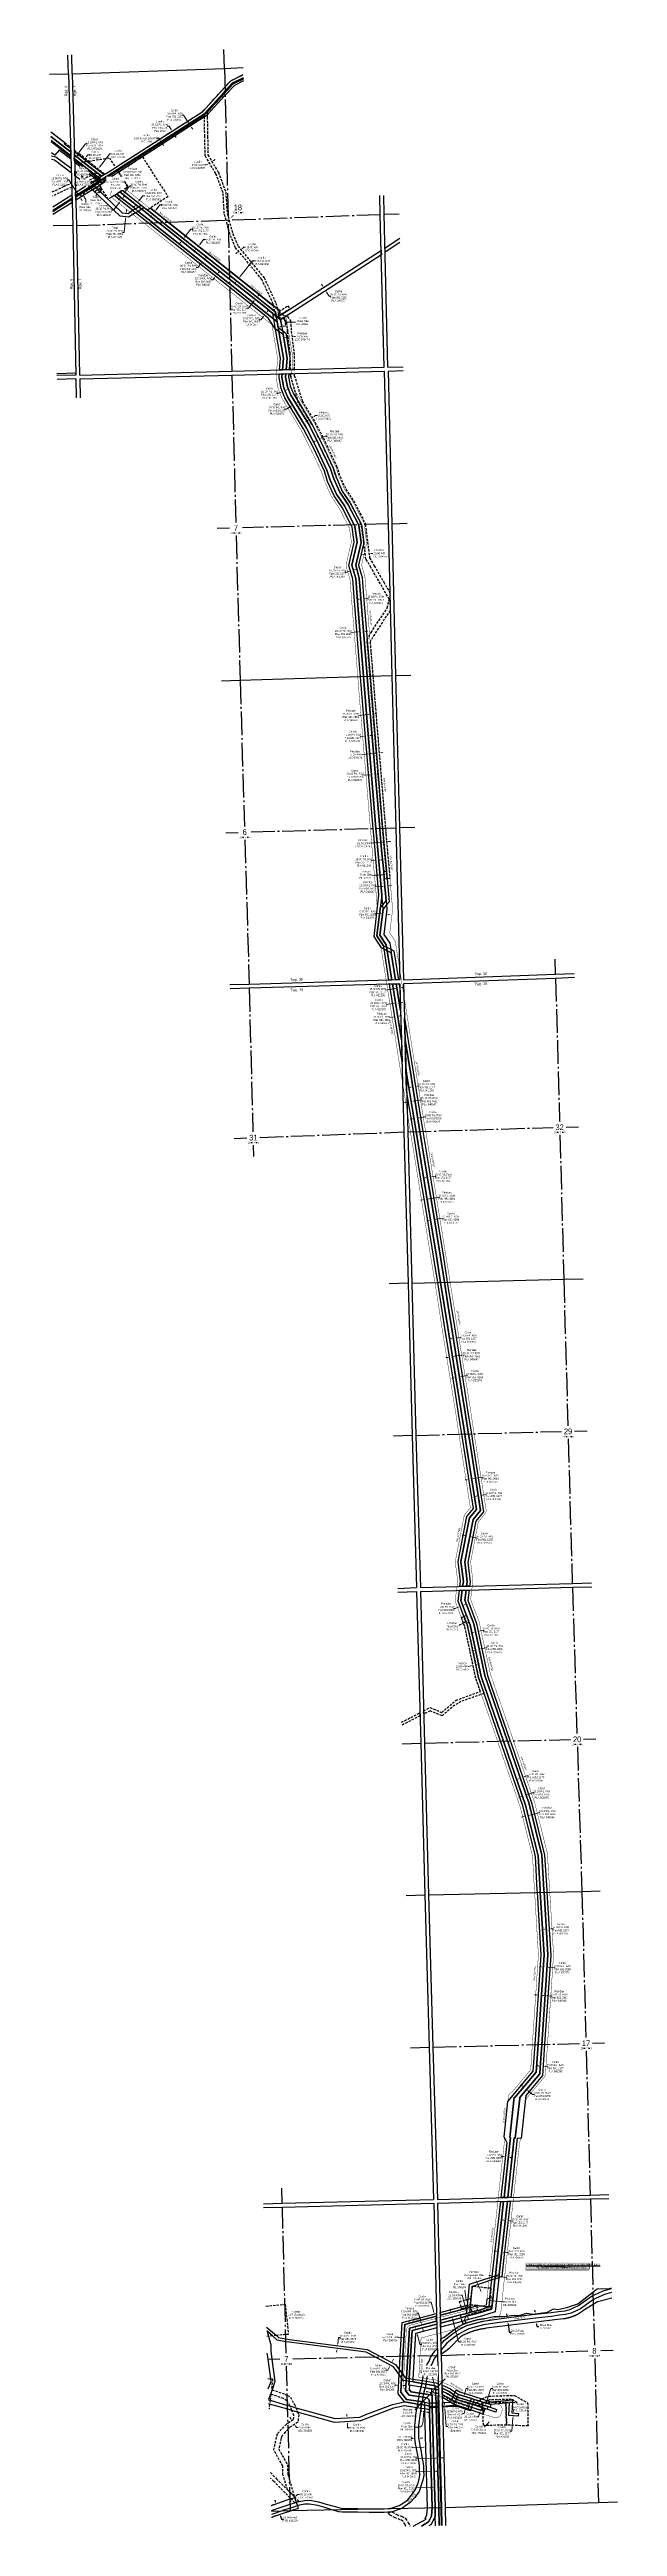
# Model space of a CAD drawing. Extents: x 639460 to 650829, y 5702863 to 5715975.
# Drawn here: x 639460 to 642466, y 5702863 to 5715975 of the extents above; entities that cross this region are included whole.
import ezdxf
from ezdxf.enums import TextEntityAlignment as Align

# ---------------------------------------------------------------- set-up
doc = ezdxf.new("R2010")
doc.units = 0
doc.header["$LTSCALE"] = 5
for name, pattern in [('foc-ACCESSROAD', [3.75, 2.5, -1.25]), ('foc-QUARTERLINE', [33, 25, -3, 2, -3]), ('foc-TIELINE', [1.875, 1.25, -0.625])]:
    doc.linetypes.add(name, pattern=pattern)
for name, color, linetype in [('10', 1, 'Continuous'), ('9', 3, 'Continuous'), ('C-AR', 13, 'foc-ACCESSROAD'), ('C-RW', 13, 'Continuous'), ('C-WS', 13, 'foc-ACCESSROAD'), ('CG-NOTES', 7, 'Continuous'), ('D-TXT', 6, 'Continuous'), ('F-AR', 190, 'foc-ACCESSROAD'), ('F-RW', 190, 'Continuous'), ('F-WS', 190, 'foc-ACCESSROAD'), ('L-QSEC', 8, 'foc-QUARTERLINE'), ('L-SEC', 7, 'Continuous'), ('L-SECLBL', 7, 'Continuous'), ('L-TITLEDB', 4, 'Continuous'), ('L-TITLEDB-T', 4, 'Continuous'), ('P-BUFFER-CIOOC', 50, 'foc-TIELINE'), ('P-BUFFER-CIOOC-T', 50, 'Continuous'), ('P-PROPOSED', 10, 'Continuous')]:
    doc.layers.add(name, color=color, linetype=linetype)
for name, color, linetype, lineweight in [('C-AR-T', 13, 'Continuous', 9), ('C-RW-T', 13, 'Continuous', 9), ('C-WS-T', 13, 'Continuous', 9), ('F-AR-T', 190, 'Continuous', 9), ('F-RW-T', 190, 'Continuous', 9), ('F-WS-T', 190, 'Continuous', 9)]:
    doc.layers.add(name, color=color, linetype=linetype, lineweight=lineweight)
doc.styles.add('80', font='ARIALN.TTF', dxfattribs={"height": 10})
doc.styles.add('80CG', font='ARIALN.TTF', dxfattribs={"height": 10})
doc.styles.add('80L', font='ARIALN.TTF', dxfattribs={"height": 10})
doc.styles.add('SIMPLEX', font='ARIALN.TTF')

# ---------------------------------------------------------------- blocks, each defined once
blk = doc.blocks.new('L-SECLBL')
at = {"layer": '9', "color": 255}
for p, q in [((-5, -28), (-12, -28)), ((21, -28), (13, -28))]:
    blk.add_line(p, q, dxfattribs=at)
at = {"layer": '10', "color": 2, "style": 'SIMPLEX'}
blk.add_attdef('SEC', text='', height=30, dxfattribs=at).set_placement((0, 0), align=Align.MIDDLE)
at = {"layer": '10', "color": 5, "style": '80L'}
blk.add_attdef('TWP', text='', height=9.5, dxfattribs=at).set_placement((-14, -27), align=Align.MIDDLE_RIGHT)
blk.add_attdef('RGE', text='', height=9.5, dxfattribs=at).set_placement((4, -27), align=Align.MIDDLE_CENTER)
blk.add_attdef('MER', text='', height=9.5, dxfattribs=at).set_placement((23, -27), align=Align.MIDDLE_LEFT)
blk = doc.blocks.new('*U438')
h = blk.add_hatch(color=255)
edge = h.paths.add_edge_path()
edge.add_line((-164, -20), (164, -20))
edge.add_arc((164, -14), 6, 270, 360)
edge.add_line((170, -14), (170, 12))
edge.add_arc((164, 12), 6, 0, 90)
edge.add_line((164, 18), (-164, 18))
edge.add_arc((-164, 12), 6, 90, 180)
edge.add_line((-170, 12), (-170, -14))
edge.add_arc((-164, -14), 6, 180, 270)
at = {"color": 1, "flags": 128}
blk.add_lwpolyline([(-164, -20, 3, 3, 0), (164, -20, 3, 3, 0.414214), (170, -14, 3, 3, 0), (170, 12, 3, 0, 0.414214), (164, 18, 0, 0, 0), (-164, 18, 0, 0, 0.414214), (-170, 12, 0, 0, 0), (-170, -14, 0, 3, 0.414214)], format="xyseb", close=True, dxfattribs=at)
for points in [[(-86, -6, 0, 7.5, 0), (0, 0, 0, 0, 0)], [(78, -11, 0, 7.5, 0), (0, 0, 0, 0, 0)]]:
    blk.add_lwpolyline(points, format="xyseb", dxfattribs=at)
at = {"color": 1, "style": '80'}
blk.add_attdef('ENTER_TEXT_001', (-27, -5), '', height=10, dxfattribs=at)

msp = doc.modelspace()

# ---------------------------------------------------------------- linework, layer by layer
at = {"layer": 'C-AR', "color": 255}
for points in [[(640665, 5714605), (640669, 5714584), (640676, 5714589), (640722, 5714618), (640733, 5714601), (640693, 5714576), (640689, 5714573), (640684, 5714570), (640674, 5714563), (640675, 5714557), (640679, 5714543), (640683, 5714546), (640690, 5714508), (640670, 5714504), (640665, 5714534), (640658, 5714565), (640653, 5714589), (640646, 5714620), (640644, 5714628), (640584, 5714758), (640445, 5714926), (640416, 5714995), (640406, 5715030), (640395, 5715072), (640385, 5715107), (640379, 5715217), (640340, 5715319), (640284, 5715412), (640282, 5715515), (640280, 5715617), (640280, 5715618), (640280, 5715626), (640280, 5715629), (640284, 5715632), (640295, 5715643), (640295, 5715629), (640295, 5715626), (640295, 5715617), (640297, 5715515), (640299, 5715417), (640354, 5715325), (640393, 5715220), (640400, 5715109), (640405, 5715092), (640410, 5715073), (640430, 5715000), (640458, 5714934), (640596, 5714767), (640658, 5714633), (640665, 5714605)], [(639749, 5715313), (639735, 5715304), (639731, 5715308), (639713, 5715322), (639639, 5715379), (639603, 5715408), (639592, 5715416), (639592, 5715436), (639592, 5715442), (639616, 5715423), (639666, 5715384), (639753, 5715316), (639749, 5715313)], [(639659, 5715383), (639639, 5715379), (639603, 5715408), (639613, 5715419), (639616, 5715423), (639618, 5715425), (639670, 5715384), (639666, 5715384), (639659, 5715383)], [(641519, 5703569), (641519, 5703565), (641504, 5703568), (641484, 5703571), (641443, 5703578), (641447, 5703593), (641448, 5703597), (641484, 5703591), (641498, 5703589), (641501, 5703589), (641504, 5703588), (641519, 5703586), (641519, 5703569)], [(641754, 5703490), (641755, 5703475), (641745, 5703478), (641737, 5703480), (641694, 5703493), (641679, 5703497), (641654, 5703505), (641606, 5703519), (641604, 5703520), (641587, 5703530), (641540, 5703557), (641539, 5703563), (641539, 5703578), (641539, 5703581), (641561, 5703568), (641577, 5703559), (641596, 5703548), (641613, 5703538), (641614, 5703537), (641659, 5703524), (641686, 5703516), (641700, 5703512), (641710, 5703509), (641733, 5703502), (641752, 5703497), (641754, 5703496), (641754, 5703490)]]:
    msp.add_lwpolyline(points, close=True, dxfattribs=at)
for points in [[(639468, 5715540), (639541, 5715482), (639571, 5715459), (639571, 5715453), (639572, 5715433), (639468, 5715514)], [(640630, 5703149), (640661, 5703116), (640720, 5703057), (640732, 5703045), (640757, 5703020), (640781, 5702996), (640778, 5702995), (640766, 5702991), (640759, 5702989), (640738, 5703010), (640733, 5703015), (640647, 5703102), (640630, 5703119)], [(641347, 5702863), (641342, 5702873), (641330, 5702891), (641317, 5702899), (641290, 5702908), (641262, 5702924), (641251, 5702939), (641272, 5702940), (641274, 5702941), (641275, 5702939), (641298, 5702926), (641325, 5702917), (641345, 5702906), (641359, 5702883), (641369, 5702864)]]:
    msp.add_lwpolyline(points, dxfattribs=at)
at = {"layer": 'C-AR-T', "color": 255}
for p, q in [((639656, 5715408), (639663, 5715417)), ((639663, 5715417), (639673, 5715417)), ((639724, 5715352), (639779, 5715422)), ((639779, 5715422), (639789, 5715422)), ((639630, 5715374), (639623, 5715367)), ((639699, 5715320), (639693, 5715312)), ((640290, 5715364), (640280, 5715364)), ((640298, 5715369), (640290, 5715364)), ((640328, 5715387), (640337, 5715392)), ((640454, 5714900), (640446, 5714893)), ((640481, 5714922), (640488, 5714928)), ((640488, 5714928), (640498, 5714928)), ((641750, 5703508), (641752, 5703517)), ((640737, 5703433), (640732, 5703441)), ((640762, 5703395), (640767, 5703387)), ((640767, 5703387), (640777, 5703387)), ((641730, 5703444), (641720, 5703444)), ((641738, 5703469), (641730, 5703444)), ((640737, 5702997), (640730, 5702990)), ((640766, 5703026), (640773, 5703033)), ((640773, 5703033), (640783, 5703033))]:
    msp.add_line(p, q, dxfattribs=at)
for points in [[(639628, 5715375), (639631, 5715373), (639636, 5715382)], [(639655, 5715409), (639657, 5715407), (639650, 5715400)], [(639698, 5715321), (639700, 5715319), (639705, 5715328)], [(639723, 5715353), (639725, 5715351), (639718, 5715344)], [(640297, 5715370), (640299, 5715368), (640307, 5715374)], [(640327, 5715389), (640329, 5715386), (640319, 5715382)], [(640453, 5714901), (640455, 5714898), (640461, 5714906)], [(640480, 5714923), (640482, 5714921), (640473, 5714916)], [(641748, 5703508), (641751, 5703507), (641747, 5703498)], [(640739, 5703434), (640736, 5703432), (640743, 5703424)], [(640763, 5703396), (640760, 5703394), (640756, 5703403)], [(641736, 5703470), (641740, 5703469), (641741, 5703479)], [(640736, 5702998), (640738, 5702996), (640744, 5703004)], [(640764, 5703027), (640767, 5703024), (640758, 5703019)]]:
    msp.add_solid(points, dxfattribs=at)
at = {"layer": 'C-RW', "color": 255}
for points in [[(639637, 5715355), (639593, 5715390), (639593, 5715398), (639592, 5715416), (639603, 5715408), (639639, 5715379), (639713, 5715322), (639731, 5715308), (639735, 5715304), (639749, 5715313), (639753, 5715316), (639788, 5715337), (639810, 5715351), (640271, 5715647), (640388, 5715775), (640420, 5715810), (640486, 5715842)], [(640487, 5715820), (640432, 5715793), (640389, 5715746), (640295, 5715643), (640284, 5715632), (640280, 5715629), (639929, 5715404), (639912, 5715393), (639820, 5715334), (639799, 5715320), (639746, 5715287), (639734, 5715280), (639725, 5715274), (639717, 5715269), (639694, 5715254), (639676, 5715243), (639623, 5715210), (639599, 5715195), (639598, 5715202), (639598, 5715218), (639646, 5715248), (639652, 5715252)], [(639668, 5715332), (639691, 5715313), (639709, 5715299), (639717, 5715293), (639729, 5715284), (639734, 5715280), (639746, 5715287), (639799, 5715320), (639820, 5715334), (639912, 5715393), (639929, 5715404), (640280, 5715629), (640284, 5715632), (640295, 5715643), (640389, 5715746), (640432, 5715793), (640487, 5715820)], [(640487, 5715809), (640439, 5715785), (640389, 5715731), (640295, 5715629), (640290, 5715624), (640280, 5715618), (639952, 5715407), (639935, 5715396), (639918, 5715385), (639826, 5715326), (639805, 5715312), (639751, 5715279), (639734, 5715267), (639725, 5715274), (639720, 5715278), (639708, 5715287), (639699, 5715295), (639680, 5715309), (639670, 5715317)], [(639468, 5715540), (639541, 5715482), (639538, 5715478), (639571, 5715453), (639572, 5715433), (639468, 5715514)], [(639468, 5715514), (639572, 5715433), (639572, 5715415), (639573, 5715407), (639469, 5715488)], [(639469, 5715488), (639573, 5715407), (639573, 5715394), (639511, 5715443), (639489, 5715415), (639470, 5715429)], [(639620, 5715356), (639594, 5715377), (639593, 5715390), (639635, 5715358)], [(639681, 5715270), (639706, 5715286), (639708, 5715287), (639717, 5715293), (639709, 5715299), (639691, 5715313), (639673, 5715328)], [(639477, 5715142), (639578, 5715205), (639579, 5715189), (639579, 5715182), (639478, 5715118)], [(639478, 5715118), (639579, 5715182), (639579, 5715164), (639478, 5715101)], [(641315, 5714953), (641236, 5714902), (641236, 5714925), (641314, 5714976)], [(640609, 5703919), (640661, 5703874), (640672, 5703864), (640711, 5703856), (640731, 5703853), (640839, 5703839), (641142, 5703800), (641212, 5703762), (641212, 5703762), (641291, 5703720), (641312, 5703691), (641326, 5703673), (641342, 5703650), (641349, 5703649), (641364, 5703646), (641384, 5703643), (641434, 5703635), (641454, 5703632), (641507, 5703623), (641518, 5703619), (641518, 5703602), (641518, 5703601), (641519, 5703586), (641504, 5703588), (641503, 5703603), (641503, 5703608), (641452, 5703617), (641432, 5703620), (641383, 5703628), (641363, 5703631), (641348, 5703634), (641334, 5703636), (641324, 5703649), (641321, 5703654), (641311, 5703668), (641281, 5703708), (641182, 5703761), (641181, 5703762), (641137, 5703785), (640838, 5703824), (640729, 5703838), (640711, 5703841), (640665, 5703850), (640640, 5703872), (640612, 5703897), (640610, 5703899)], [(640610, 5703899), (640612, 5703897), (640619, 5703870), (640632, 5703825), (640632, 5703792), (640637, 5703749), (640653, 5703630), (640638, 5703587), (640619, 5703535)], [(641385, 5702864), (641453, 5702902), (641449, 5702906), (641458, 5702924), (641461, 5702962), (641461, 5702963), (641447, 5703470), (641447, 5703485), (641446, 5703505), (641446, 5703521), (641432, 5703523), (641425, 5703524), (641412, 5703526), (641350, 5703536), (641320, 5703574), (641324, 5703649), (641324, 5703653), (641326, 5703673), (641331, 5703765), (641331, 5703765), (641341, 5703932), (641509, 5703976), (641509, 5703950), (641365, 5703912), (641356, 5703765), (641349, 5703649), (641348, 5703634), (641345, 5703582), (641363, 5703559), (641416, 5703551), (641436, 5703548), (641460, 5703544), (641470, 5703534), (641471, 5703516), (641471, 5703501), (641471, 5703496), (641471, 5703491), (641472, 5703481), (641472, 5703465), (641486, 5702963), (641482, 5702918), (641467, 5702887), (641429, 5702865)], [(641503, 5702867), (641502, 5702917), (641501, 5702963), (641501, 5702963), (641486, 5703492), (641486, 5703497), (641486, 5703517), (641485, 5703558), (641484, 5703571), (641484, 5703591), (641448, 5703597), (641428, 5703600), (641365, 5703611), (641362, 5703611), (641363, 5703631), (641364, 5703646), (641371, 5703766), (641371, 5703766), (641379, 5703900), (641510, 5703934), (641510, 5703914), (641398, 5703885), (641391, 5703767), (641391, 5703766), (641384, 5703643), (641383, 5703628), (641432, 5703620), (641452, 5703617), (641503, 5703608), (641503, 5703603), (641518, 5703601), (641519, 5703586), (641504, 5703588), (641504, 5703573), (641504, 5703568), (641506, 5703518), (641506, 5703498), (641506, 5703493), (641521, 5702964), (641521, 5702963), (641523, 5702868)], [(640618, 5703591), (640633, 5703631), (640631, 5703645), (640617, 5703748), (640613, 5703781)], [(640620, 5703533), (640628, 5703531), (640720, 5703504), (640733, 5703501), (640764, 5703492), (640970, 5703434), (641102, 5703441), (641135, 5703455), (641275, 5703508), (641339, 5703523), (641409, 5703511), (641426, 5703509), (641429, 5703508), (641446, 5703505), (641471, 5703501), (641471, 5703496), (641471, 5703491), (641472, 5703481), (641447, 5703485), (641426, 5703488), (641426, 5703488), (641406, 5703492), (641340, 5703502), (641281, 5703489), (641143, 5703436), (641106, 5703422), (640968, 5703414), (640773, 5703469), (640743, 5703477), (640721, 5703484), (640625, 5703510), (640621, 5703512), (640620, 5703511)], [(641523, 5702868), (641521, 5702963), (641521, 5702964), (641506, 5703493), (641506, 5703498), (641506, 5703518), (641504, 5703568), (641504, 5703573), (641519, 5703569), (641519, 5703565), (641520, 5703553), (641515, 5703554), (641516, 5703518), (641516, 5703498), (641516, 5703493), (641531, 5702964), (641531, 5702963), (641533, 5702868)]]:
    msp.add_lwpolyline(points, dxfattribs=at)
for points in [[(639749, 5715313), (639735, 5715304), (639731, 5715308), (639713, 5715322), (639639, 5715379), (639603, 5715408), (639592, 5715416), (639592, 5715436), (639613, 5715419), (639659, 5715383), (639749, 5715313)], [(639631, 5715197), (639599, 5715177), (639599, 5715195), (639623, 5715210), (639676, 5715243), (639694, 5715254), (639717, 5715269), (639725, 5715274), (639734, 5715280), (639746, 5715287), (639751, 5715279), (639754, 5715275), (639725, 5715256), (639705, 5715244), (639688, 5715233), (639665, 5715218), (639644, 5715205), (639631, 5715197)], [(640660, 5714564), (640666, 5714559), (640674, 5714563), (640684, 5714570), (640689, 5714573), (640693, 5714576), (640733, 5714601), (641206, 5714906), (641216, 5714913), (641217, 5714889), (640712, 5714564), (640702, 5714558), (640691, 5714551), (640683, 5714546), (640690, 5714508), (640693, 5714487), (640697, 5714466), (640718, 5714342), (640713, 5714279), (640693, 5714279), (640698, 5714341), (640674, 5714482), (640670, 5714503), (640670, 5714504), (640665, 5714534), (640648, 5714548), (640620, 5714570), (640606, 5714581), (640414, 5714734), (640413, 5714735), (640006, 5715058), (640005, 5715059), (639930, 5715118), (639913, 5715132), (639906, 5715138), (639815, 5715210), (639833, 5715221), (639931, 5715143), (639948, 5715130), (640036, 5715059), (640037, 5715059), (640413, 5714760), (640413, 5714760), (640608, 5714605), (640622, 5714594), (640642, 5714578), (640658, 5714565), (640660, 5714564)], [(640698, 5714341), (640693, 5714279), (640678, 5714279), (640683, 5714340), (640657, 5714494), (640648, 5714548), (640642, 5714578), (640622, 5714594), (640608, 5714605), (640413, 5714760), (640413, 5714760), (640037, 5715059), (640036, 5715059), (639948, 5715130), (639931, 5715143), (639833, 5715221), (639846, 5715230), (639945, 5715151), (639962, 5715138), (639977, 5715126), (640046, 5715071), (640060, 5715060), (640413, 5714780), (640423, 5714772), (640617, 5714617), (640632, 5714605), (640653, 5714589), (640656, 5714586), (640660, 5714564), (640665, 5714534), (640670, 5714504), (640670, 5714503), (640674, 5714482), (640698, 5714341)], [(640674, 5714563), (640666, 5714559), (640660, 5714564), (640656, 5714586), (640653, 5714589), (640632, 5714605), (640617, 5714617), (640423, 5714772), (640413, 5714780), (640060, 5715060), (640046, 5715071), (639977, 5715126), (639991, 5715134), (639995, 5715137), (640059, 5715086), (640090, 5715061), (640412, 5714806), (640435, 5714788), (640630, 5714632), (640644, 5714621), (640646, 5714620), (640665, 5714605), (640675, 5714597), (640676, 5714589), (640678, 5714577), (640678, 5714574), (640684, 5714570), (640674, 5714563)], [(641307, 5711050), (641292, 5711050), (641269, 5711193), (641247, 5711204), (641231, 5711212), (641218, 5711219), (641178, 5711279), (641204, 5711498), (641185, 5711716), (641176, 5711816), (641173, 5711852), (641119, 5712502), (641107, 5712655), (641073, 5713077), (641066, 5713171), (641045, 5713244), (641073, 5713367), (641063, 5713446), (641056, 5713458), (641009, 5713551), (640966, 5713613), (640932, 5713689), (640915, 5713743), (640857, 5713866), (640805, 5713967), (640706, 5714131), (640686, 5714180), (640675, 5714239), (640676, 5714258), (640691, 5714259), (640690, 5714240), (640700, 5714184), (640720, 5714137), (640818, 5713974), (640870, 5713873), (640928, 5713748), (640946, 5713695), (640979, 5713621), (641022, 5713559), (641073, 5713459), (641077, 5713450), (641088, 5713367), (641060, 5713245), (641081, 5713174), (641088, 5713078), (641122, 5712656), (641134, 5712503), (641188, 5711852), (641191, 5711817), (641200, 5711717), (641220, 5711498), (641211, 5711432), (641211, 5711426), (641193, 5711283), (641228, 5711231), (641244, 5711223), (641266, 5711212), (641283, 5711204), (641307, 5711050)], [(641292, 5711050), (641272, 5711049), (641247, 5711204), (641244, 5711223), (641242, 5711236), (641209, 5711286), (641226, 5711425), (641224, 5711447), (641220, 5711498), (641200, 5711717), (641191, 5711817), (641188, 5711852), (641134, 5712503), (641122, 5712656), (641088, 5713078), (641081, 5713174), (641060, 5713245), (641088, 5713367), (641077, 5713450), (641073, 5713459), (641022, 5713559), (640979, 5713621), (640946, 5713695), (640928, 5713748), (640870, 5713873), (640818, 5713974), (640720, 5714137), (640700, 5714184), (640690, 5714240), (640691, 5714259), (640712, 5714259), (640711, 5714257), (640710, 5714241), (640720, 5714190), (640737, 5714146), (640836, 5713984), (640888, 5713881), (640947, 5713756), (640965, 5713702), (640997, 5713631), (641039, 5713569), (641095, 5713460), (641097, 5713456), (641109, 5713366), (641081, 5713245), (641100, 5713177), (641142, 5712657), (641142, 5712656), (641154, 5712505), (641208, 5711853), (641211, 5711819), (641220, 5711719), (641229, 5711623), (641232, 5711583), (641242, 5711468), (641244, 5711447), (641246, 5711425), (641230, 5711291), (641261, 5711244), (641266, 5711212), (641269, 5711193), (641292, 5711050)], [(641318, 5710887), (641323, 5710732), (641275, 5711029), (641295, 5711030), (641318, 5710887)], [(641315, 5711002), (641318, 5710887), (641295, 5711030), (641311, 5711030), (641315, 5711002)], [(641686, 5707863), (641683, 5707840), (641668, 5707840), (641671, 5707865), (641658, 5707970), (641702, 5708194), (641741, 5708242), (641686, 5708596), (641678, 5708646), (641660, 5708760), (641641, 5708879), (641588, 5709213), (641570, 5709323), (641550, 5709450), (641528, 5709592), (641492, 5709813), (641447, 5710086), (641421, 5710247), (641421, 5710247), (641374, 5710538), (641343, 5710733), (641339, 5710849), (641389, 5710540), (641436, 5710248), (641436, 5710247), (641462, 5710088), (641506, 5709816), (641543, 5709595), (641565, 5709450), (641603, 5709213), (641656, 5708879), (641675, 5708760), (641693, 5708647), (641701, 5708596), (641757, 5708235), (641716, 5708185), (641674, 5707967), (641686, 5707863)], [(641671, 5707865), (641668, 5707840), (641647, 5707839), (641651, 5707865), (641638, 5707971), (641683, 5708203), (641720, 5708247), (641666, 5708593), (641658, 5708646), (641640, 5708757), (641621, 5708876), (641568, 5709210), (641550, 5709320), (641530, 5709449), (641508, 5709589), (641472, 5709810), (641427, 5710083), (641401, 5710247), (641354, 5710534), (641347, 5710579), (641343, 5710733), (641374, 5710538), (641421, 5710247), (641421, 5710247), (641447, 5710086), (641492, 5709813), (641528, 5709592), (641550, 5709450), (641570, 5709323), (641588, 5709213), (641641, 5708879), (641660, 5708760), (641678, 5708646), (641686, 5708596), (641741, 5708242), (641702, 5708194), (641658, 5707970), (641671, 5707865)], [(642055, 5705260), (641948, 5705132), (641949, 5705131), (641925, 5704919), (641920, 5704920), (641901, 5704742), (641886, 5704605), (641866, 5704604), (641881, 5704744), (641901, 5704922), (641896, 5704922), (641919, 5705135), (641924, 5705134), (642036, 5705268), (642046, 5705415), (642078, 5705889), (642058, 5706220), (642057, 5706233), (642047, 5706414), (641980, 5706682), (641868, 5707005), (641863, 5707020), (641745, 5707362), (641687, 5707636), (641682, 5707649), (641668, 5707686), (641638, 5707764), (641645, 5707819), (641665, 5707820), (641658, 5707766), (641706, 5707642), (641765, 5707367), (641884, 5707021), (641887, 5707011), (641999, 5706688), (642066, 5706417), (642077, 5706234), (642078, 5706221), (642098, 5705889), (642066, 5705415), (642058, 5705291), (642055, 5705260)], [(641981, 5705145), (641956, 5704916), (641936, 5704918), (641916, 5704738), (641902, 5704605), (641886, 5704605), (641901, 5704742), (641920, 5704920), (641925, 5704919), (641949, 5705131), (641948, 5705132), (642055, 5705260), (642058, 5705291), (642066, 5705415), (642098, 5705889), (642078, 5706221), (642077, 5706234), (642066, 5706417), (641999, 5706688), (641887, 5707011), (641884, 5707021), (641765, 5707367), (641706, 5707642), (641658, 5707766), (641665, 5707820), (641681, 5707820), (641674, 5707766), (641721, 5707643), (641779, 5707368), (641899, 5707021), (641902, 5707014), (642013, 5706689), (642081, 5706417), (642092, 5706232), (642093, 5706221), (642113, 5705887), (642081, 5705416), (642070, 5705251), (641981, 5705145)], [(641645, 5703949), (641530, 5703919), (641530, 5703940), (641639, 5703968), (641654, 5703972), (641741, 5703995), (641800, 5704014), (641801, 5704020), (641806, 5704069), (641818, 5704173), (641820, 5704190), (641833, 5704309), (641864, 5704584), (641884, 5704585), (641852, 5704306), (641840, 5704197), (641839, 5704180), (641819, 5703999), (641747, 5703976), (641659, 5703953), (641645, 5703949)], [(641683, 5703995), (641667, 5703991), (641670, 5704018), (641671, 5704023), (641672, 5704034), (641676, 5704066), (641684, 5704145), (641804, 5704185), (641820, 5704190), (641840, 5704197), (641852, 5704306), (641884, 5704585), (641899, 5704585), (641899, 5704578), (641867, 5704302), (641855, 5704186), (641839, 5704180), (641818, 5704173), (641802, 5704168), (641704, 5704135), (641698, 5704133), (641691, 5704070), (641688, 5704038), (641687, 5704037), (641686, 5704027), (641686, 5704022), (641683, 5703995)], [(641670, 5704018), (641529, 5703981), (641528, 5703996), (641639, 5704025), (641672, 5704034), (641688, 5704038), (641687, 5704037), (641686, 5704027), (641686, 5704022), (641670, 5704018)], [(641636, 5703983), (641529, 5703955), (641529, 5703981), (641670, 5704018), (641686, 5704022), (641691, 5704023), (641720, 5704031), (641726, 5704032), (641772, 5704027), (641787, 5704026), (641771, 5704020), (641737, 5704009), (641726, 5704006), (641697, 5703999), (641683, 5703995), (641667, 5703991), (641636, 5703983)], [(641471, 5703516), (641471, 5703501), (641446, 5703505), (641429, 5703508), (641426, 5703509), (641409, 5703511), (641339, 5703523), (641305, 5703566), (641311, 5703668), (641312, 5703691), (641316, 5703764), (641316, 5703765), (641327, 5703943), (641508, 5703991), (641509, 5703976), (641341, 5703932), (641331, 5703765), (641331, 5703765), (641326, 5703673), (641324, 5703653), (641324, 5703649), (641320, 5703574), (641350, 5703536), (641412, 5703526), (641425, 5703524), (641432, 5703523), (641446, 5703521), (641471, 5703516)], [(641486, 5703497), (641471, 5703496), (641471, 5703501), (641471, 5703516), (641486, 5703517), (641506, 5703518), (641516, 5703518), (641520, 5703518), (641521, 5703498), (641516, 5703498), (641506, 5703498), (641486, 5703497)], [(641486, 5703492), (641471, 5703491), (641471, 5703496), (641486, 5703497), (641506, 5703498), (641516, 5703498), (641521, 5703498), (641521, 5703493), (641516, 5703493), (641506, 5703493), (641486, 5703492)], [(641797, 5703508), (641792, 5703494), (641780, 5703498), (641755, 5703505), (641754, 5703506), (641742, 5703509), (641720, 5703517), (641703, 5703522), (641689, 5703526), (641618, 5703548), (641601, 5703560), (641576, 5703578), (641539, 5703595), (641538, 5703611), (641583, 5703591), (641608, 5703574), (641625, 5703562), (641694, 5703540), (641708, 5703536), (641733, 5703528), (641757, 5703520), (641762, 5703519), (641797, 5703508)], [(641826, 5703483), (641822, 5703468), (641764, 5703487), (641754, 5703490), (641750, 5703491), (641699, 5703508), (641684, 5703512), (641612, 5703535), (641595, 5703547), (641577, 5703559), (641568, 5703565), (641561, 5703568), (641539, 5703578), (641539, 5703581), (641539, 5703595), (641576, 5703578), (641601, 5703560), (641618, 5703548), (641689, 5703526), (641703, 5703522), (641720, 5703517), (641742, 5703509), (641754, 5703506), (641755, 5703505), (641780, 5703498), (641792, 5703494), (641826, 5703483)], [(641737, 5703480), (641745, 5703478), (641750, 5703491), (641752, 5703497), (641754, 5703503), (641755, 5703505), (641755, 5703506), (641780, 5703499), (641780, 5703498), (641776, 5703484), (641764, 5703488), (641764, 5703487), (641755, 5703462), (641754, 5703458), (641689, 5703481), (641675, 5703485), (641620, 5703504), (641604, 5703510), (641601, 5703512), (641583, 5703522), (641540, 5703546), (641540, 5703557), (641539, 5703563), (641541, 5703562), (641589, 5703535), (641607, 5703525), (641610, 5703524), (641680, 5703500), (641694, 5703495), (641737, 5703480)], [(641632, 5703576), (641749, 5703539), (641779, 5703529), (641798, 5703523), (641910, 5703534), (641910, 5703521), (641907, 5703465), (641943, 5703462), (641941, 5703447), (641892, 5703451), (641895, 5703517), (641876, 5703515), (641797, 5703508), (641762, 5703519), (641757, 5703520), (641733, 5703528), (641708, 5703536), (641694, 5703540), (641625, 5703562), (641618, 5703548), (641613, 5703538), (641612, 5703535), (641607, 5703525), (641604, 5703520), (641601, 5703512), (641596, 5703503), (641541, 5703499), (641541, 5703519), (641583, 5703522), (641587, 5703530), (641589, 5703535), (641595, 5703547), (641596, 5703548), (641601, 5703560), (641608, 5703574), (641615, 5703587), (641632, 5703576)], [(641694, 5703493), (641689, 5703481), (641688, 5703476), (641620, 5703499), (641596, 5703498), (641541, 5703494), (641541, 5703499), (641596, 5703503), (641620, 5703504), (641675, 5703485), (641679, 5703497), (641680, 5703500), (641684, 5703512), (641686, 5703516), (641689, 5703526), (641694, 5703540), (641708, 5703536), (641703, 5703522), (641700, 5703512), (641699, 5703508), (641694, 5703495), (641694, 5703493)]]:
    msp.add_lwpolyline(points, close=True, dxfattribs=at)
at = {"layer": 'C-RW-T', "color": 255}
for p, q in [((640093, 5715569), (640083, 5715569)), ((640104, 5715552), (640093, 5715569)), ((640170, 5715628), (640160, 5715628)), ((640196, 5715587), (640170, 5715628)), ((640212, 5715562), (640218, 5715554)), ((639615, 5715430), (639650, 5715475)), ((639650, 5715475), (639660, 5715475)), ((640126, 5715518), (640131, 5715510)), ((639593, 5715403), (639587, 5715395)), ((639563, 5715285), (639553, 5715285)), ((639609, 5715213), (639563, 5715285)), ((639628, 5715183), (639633, 5715175)), ((639831, 5715185), (639825, 5715177)), ((639856, 5715216), (639884, 5715251)), ((639884, 5715251), (639894, 5715251)), ((639933, 5715174), (639955, 5715201)), ((639955, 5715201), (639965, 5715201)), ((639911, 5715146), (639905, 5715138)), ((639999, 5715095), (639993, 5715087)), ((640024, 5715127), (640044, 5715152)), ((640044, 5715152), (640054, 5715152)), ((640175, 5714981), (640209, 5715024)), ((640209, 5715024), (640219, 5715024)), ((640153, 5714954), (640147, 5714946)), ((640230, 5714912), (640224, 5714904)), ((640255, 5714943), (640275, 5714969)), ((640275, 5714969), (640285, 5714969)), ((640246, 5714822), (640236, 5714822)), ((640262, 5714842), (640246, 5714822)), ((640287, 5714873), (640293, 5714881)), ((640469, 5714774), (640534, 5714856)), ((640534, 5714856), (640544, 5714856)), ((640444, 5714742), (640438, 5714735)), ((640543, 5714644), (640514, 5714606)), ((640565, 5714671), (640571, 5714679)), ((640905, 5714724), (640900, 5714733)), ((640927, 5714691), (640940, 5714670)), ((640940, 5714670), (640950, 5714670)), ((640514, 5714606), (640504, 5714606)), ((640674, 5714156), (640664, 5714156)), ((640683, 5714160), (640674, 5714156)), ((640716, 5714173), (640725, 5714177)), ((640773, 5714108), (640781, 5714113)), ((640714, 5714072), (640704, 5714072)), ((640738, 5714087), (640714, 5714072)), ((641034, 5713209), (641024, 5713209)), ((641044, 5713212), (641034, 5713209)), ((641077, 5713222), (641087, 5713224)), ((641093, 5712892), (641055, 5712889)), ((641133, 5712895), (641143, 5712896)), ((641122, 5712341), (641104, 5712339)), ((641157, 5712344), (641167, 5712344)), ((641194, 5712140), (641204, 5712141)), ((641155, 5712136), (641116, 5712133)), ((641178, 5711682), (641163, 5711680)), ((641213, 5711685), (641223, 5711686)), ((641213, 5711401), (641183, 5711404)), ((641252, 5711396), (641262, 5711395)), ((641289, 5711004), (641240, 5710996)), ((641324, 5711009), (641334, 5711011)), ((641282, 5710925), (641242, 5710919)), ((641321, 5710931), (641331, 5710933)), ((641373, 5710482), (641363, 5710481)), ((641407, 5710488), (641417, 5710490)), ((641380, 5710314), (641370, 5710312)), ((641419, 5710320), (641450, 5710325)), ((641451, 5710002), (641441, 5710001)), ((641485, 5710008), (641505, 5710011)), ((641507, 5709783), (641544, 5709789)), ((641467, 5709776), (641457, 5709775)), ((641587, 5709151), (641578, 5709149)), ((641622, 5709156), (641638, 5709159)), ((641600, 5708944), (641590, 5708942)), ((641640, 5708950), (641672, 5708955)), ((641719, 5708317), (641709, 5708316)), ((641753, 5708323), (641772, 5708326)), ((641655, 5708109), (641645, 5708111)), ((641694, 5708101), (641723, 5708095)), ((641705, 5707597), (641696, 5707595)), ((641739, 5707604), (641759, 5707608)), ((641705, 5707501), (641696, 5707499)), ((641745, 5707509), (641777, 5707516)), ((641942, 5706821), (641933, 5706818)), ((641975, 5706833), (641986, 5706837)), ((641986, 5706837), (641996, 5706837)), ((641954, 5706725), (641945, 5706722)), ((641992, 5706738), (642015, 5706746)), ((642015, 5706746), (642025, 5706746)), ((642080, 5706025), (642070, 5706024)), ((642115, 5706027), (642127, 5706027)), ((642063, 5705826), (642053, 5705826)), ((642103, 5705823), (642136, 5705821)), ((641962, 5705196), (641955, 5705202)), ((642048, 5705301), (642038, 5705301)), ((642083, 5705298), (642099, 5705297)), ((641993, 5705170), (642017, 5705150)), ((642017, 5705150), (642027, 5705150)), ((641863, 5704485), (641853, 5704486)), ((641898, 5704481), (641911, 5704480)), ((641824, 5704320), (641814, 5704321)), ((641864, 5704315), (641892, 5704312)), ((641481, 5704050), (641471, 5704050)), ((641495, 5703998), (641481, 5704050)), ((641582, 5704005), (641580, 5704015)), ((641398, 5703916), (641395, 5703925)), ((641504, 5703964), (641506, 5703954)), ((641594, 5703962), (641625, 5703841)), ((640981, 5703795), (640980, 5703785)), ((640986, 5703830), (640990, 5703864)), ((640990, 5703864), (641000, 5703864)), ((641276, 5703739), (641281, 5703748)), ((641327, 5703864), (641303, 5703865)), ((641372, 5703861), (641382, 5703861)), ((641408, 5703877), (641421, 5703826)), ((641421, 5703826), (641431, 5703826)), ((641625, 5703841), (641635, 5703841)), ((641251, 5703691), (641241, 5703691)), ((641260, 5703708), (641251, 5703691)), ((641297, 5703612), (641287, 5703612)), ((641332, 5703610), (641342, 5703609)), ((641551, 5703510), (641551, 5703520)), ((641646, 5703529), (641643, 5703520)), ((641656, 5703563), (641666, 5703594)), ((641666, 5703594), (641676, 5703594)), ((641673, 5703513), (641676, 5703522)), ((641769, 5703511), (641796, 5703594)), ((641796, 5703594), (641806, 5703594)), ((641034, 5703448), (641034, 5703458)), ((641037, 5703408), (641038, 5703385)), ((641038, 5703385), (641048, 5703385)), ((641553, 5703485), (641559, 5703392)), ((641559, 5703392), (641569, 5703392)), ((641655, 5703461), (641646, 5703461)), ((641661, 5703480), (641655, 5703461)), ((641759, 5703478), (641756, 5703469)), ((641907, 5703368), (641897, 5703368)), ((641913, 5703439), (641907, 5703368)), ((641916, 5703474), (641917, 5703484)), ((641442, 5703283), (641381, 5703282)), ((641504, 5703225), (641400, 5703223)), ((641487, 5703284), (641497, 5703285)), ((641534, 5703226), (641544, 5703226)), ((641488, 5703071), (641396, 5703068)), ((641528, 5703072), (641538, 5703072))]:
    msp.add_line(p, q, dxfattribs=at)
for points in [[(640105, 5715553), (640103, 5715551), (640109, 5715544)], [(640197, 5715588), (640195, 5715586), (640201, 5715579)], [(640214, 5715563), (640211, 5715561), (640207, 5715570)], [(639614, 5715431), (639616, 5715429), (639609, 5715422)], [(640127, 5715519), (640124, 5715518), (640120, 5715527)], [(639592, 5715404), (639595, 5715402), (639600, 5715411)], [(639610, 5715214), (639608, 5715212), (639614, 5715204)], [(639629, 5715184), (639626, 5715182), (639622, 5715192)], [(639830, 5715186), (639832, 5715183), (639837, 5715192)], [(639855, 5715217), (639857, 5715215), (639850, 5715208)], [(639932, 5715175), (639934, 5715172), (639927, 5715166)], [(639910, 5715147), (639913, 5715145), (639918, 5715154)], [(639998, 5715096), (640001, 5715094), (640006, 5715103)], [(640023, 5715128), (640026, 5715125), (640018, 5715119)], [(640152, 5714955), (640155, 5714953), (640159, 5714962)], [(640174, 5714982), (640176, 5714980), (640169, 5714974)], [(640229, 5714913), (640231, 5714911), (640236, 5714920)], [(640254, 5714944), (640256, 5714942), (640249, 5714936)], [(640261, 5714843), (640263, 5714841), (640268, 5714850)], [(640285, 5714874), (640288, 5714872), (640281, 5714866)], [(640467, 5714775), (640470, 5714773), (640462, 5714766)], [(640442, 5714743), (640445, 5714741), (640450, 5714750)], [(640542, 5714645), (640545, 5714643), (640550, 5714652)], [(640564, 5714672), (640567, 5714670), (640559, 5714663)], [(640907, 5714725), (640904, 5714723), (640911, 5714716)], [(640928, 5714692), (640926, 5714690), (640922, 5714699)], [(640683, 5714162), (640684, 5714158), (640693, 5714164)], [(640715, 5714175), (640716, 5714172), (640706, 5714169)], [(640772, 5714109), (640773, 5714106), (640764, 5714103)], [(640737, 5714088), (640739, 5714086), (640747, 5714092)], [(641043, 5713213), (641044, 5713210), (641053, 5713215)], [(641077, 5713223), (641078, 5713220), (641068, 5713219)], [(641093, 5712894), (641093, 5712890), (641103, 5712893)], [(641133, 5712897), (641133, 5712893), (641123, 5712894)], [(641122, 5712342), (641123, 5712339), (641132, 5712341)], [(641157, 5712345), (641157, 5712342), (641147, 5712343)], [(641194, 5712141), (641195, 5712138), (641184, 5712139)], [(641154, 5712138), (641155, 5712135), (641165, 5712137)], [(641178, 5711683), (641179, 5711680), (641188, 5711682)], [(641213, 5711686), (641213, 5711683), (641203, 5711684)], [(641213, 5711402), (641213, 5711399), (641223, 5711400)], [(641253, 5711398), (641252, 5711394), (641242, 5711397)], [(641289, 5711006), (641290, 5711002), (641299, 5711006)], [(641324, 5711011), (641324, 5711008), (641314, 5711008)], [(641282, 5710927), (641282, 5710923), (641292, 5710926)], [(641321, 5710933), (641322, 5710930), (641311, 5710930)], [(641372, 5710484), (641373, 5710481), (641382, 5710484)], [(641407, 5710490), (641407, 5710486), (641397, 5710486)], [(641379, 5710316), (641380, 5710312), (641390, 5710315)], [(641419, 5710322), (641419, 5710319), (641409, 5710319)], [(641450, 5710004), (641451, 5710001), (641460, 5710004)], [(641485, 5710009), (641485, 5710006), (641475, 5710006)], [(641506, 5709784), (641507, 5709781), (641497, 5709781)], [(641467, 5709778), (641468, 5709775), (641477, 5709778)], [(641587, 5709153), (641588, 5709149), (641597, 5709153)], [(641621, 5709158), (641622, 5709155), (641612, 5709155)], [(641600, 5708945), (641601, 5708942), (641610, 5708945)], [(641640, 5708952), (641640, 5708948), (641630, 5708948)], [(641719, 5708319), (641719, 5708316), (641729, 5708319)], [(641753, 5708324), (641754, 5708321), (641743, 5708321)], [(641655, 5708110), (641655, 5708107), (641665, 5708107)], [(641694, 5708103), (641694, 5708100), (641684, 5708103)], [(641705, 5707598), (641706, 5707595), (641715, 5707599)], [(641739, 5707606), (641740, 5707602), (641730, 5707602)], [(641705, 5707503), (641706, 5707499), (641715, 5707503)], [(641744, 5707511), (641745, 5707508), (641735, 5707507)], [(641942, 5706823), (641943, 5706820), (641952, 5706825)], [(641974, 5706834), (641975, 5706831), (641965, 5706829)], [(641954, 5706727), (641955, 5706724), (641964, 5706728)], [(641992, 5706740), (641993, 5706737), (641983, 5706735)], [(642080, 5706026), (642080, 5706023), (642090, 5706025)], [(642114, 5706028), (642115, 5706025), (642105, 5706026)], [(642063, 5705827), (642063, 5705824), (642073, 5705825)], [(642103, 5705825), (642103, 5705821), (642093, 5705824)], [(641963, 5705197), (641961, 5705194), (641970, 5705189)], [(642048, 5705302), (642048, 5705299), (642058, 5705300)], [(642083, 5705300), (642083, 5705297), (642073, 5705299)], [(641994, 5705171), (641992, 5705169), (641985, 5705176)], [(641863, 5704487), (641862, 5704484), (641873, 5704484)], [(641898, 5704483), (641898, 5704480), (641888, 5704483)], [(641824, 5704321), (641824, 5704318), (641834, 5704319)], [(641864, 5704317), (641863, 5704314), (641854, 5704316)], [(641399, 5703916), (641396, 5703915), (641400, 5703906)], [(641410, 5703877), (641406, 5703876), (641405, 5703886)], [(641497, 5703998), (641493, 5703997), (641498, 5703988)], [(641505, 5703964), (641502, 5703963), (641501, 5703974)], [(641584, 5704006), (641581, 5704005), (641585, 5703995)], [(641595, 5703962), (641592, 5703961), (641591, 5703971)], [(640980, 5703796), (640983, 5703795), (640983, 5703805)], [(640984, 5703830), (640987, 5703830), (640984, 5703820)], [(641327, 5703866), (641327, 5703862), (641337, 5703863)], [(641372, 5703863), (641372, 5703860), (641362, 5703862)], [(641258, 5703709), (641261, 5703707), (641264, 5703717)], [(641275, 5703740), (641278, 5703738), (641272, 5703730)], [(641297, 5703613), (641297, 5703610), (641307, 5703611)], [(641332, 5703611), (641332, 5703608), (641322, 5703610)], [(641553, 5703510), (641550, 5703510), (641552, 5703500)], [(641554, 5703485), (641551, 5703485), (641552, 5703495)], [(641644, 5703530), (641647, 5703529), (641649, 5703539)], [(641655, 5703563), (641658, 5703562), (641653, 5703553)], [(641660, 5703480), (641663, 5703479), (641665, 5703489)], [(641671, 5703513), (641674, 5703512), (641670, 5703503)], [(641757, 5703479), (641760, 5703478), (641762, 5703488)], [(641768, 5703512), (641771, 5703511), (641766, 5703502)], [(641036, 5703448), (641033, 5703448), (641035, 5703438)], [(641038, 5703408), (641035, 5703408), (641036, 5703418)], [(641911, 5703440), (641915, 5703439), (641914, 5703449)], [(641914, 5703474), (641918, 5703474), (641915, 5703464)], [(641442, 5703285), (641442, 5703282), (641452, 5703284)], [(641487, 5703286), (641487, 5703283), (641477, 5703284)], [(641504, 5703227), (641504, 5703224), (641514, 5703226)], [(641534, 5703228), (641534, 5703225), (641524, 5703226)], [(641488, 5703072), (641488, 5703069), (641498, 5703071)], [(641528, 5703073), (641528, 5703070), (641518, 5703071)]]:
    msp.add_solid(points, dxfattribs=at)
at = {"layer": 'C-WS', "color": 255}
for points in [[(640487, 5715820), (640432, 5715793), (640389, 5715746), (640295, 5715643), (640284, 5715632), (640280, 5715629), (639929, 5715404), (639912, 5715393), (639820, 5715334), (639826, 5715326), (639875, 5715248), (639846, 5715230), (639833, 5715221), (639815, 5715210), (639802, 5715202), (639771, 5715183), (639725, 5715256), (639720, 5715265), (639717, 5715269), (639714, 5715274), (639706, 5715286), (639708, 5715287), (639717, 5715293), (639723, 5715296), (639735, 5715304), (639731, 5715308), (639713, 5715322), (639639, 5715379), (639659, 5715383), (639666, 5715384), (639670, 5715384), (639777, 5715402), (639810, 5715351), (640271, 5715647), (640388, 5715775), (640420, 5715810), (640486, 5715842)], [(640606, 5704029), (640706, 5704039), (640708, 5704039), (640716, 5703960), (640724, 5703880), (640710, 5703879), (640661, 5703874), (640640, 5703872), (640619, 5703870), (640611, 5703869)], [(640616, 5703647), (640631, 5703645), (640641, 5703644), (640635, 5703589), (640638, 5703587), (640708, 5703563), (640719, 5703557), (640735, 5703547), (640757, 5703509), (640764, 5703492), (640773, 5703469), (640779, 5703454), (640775, 5703415), (640733, 5703388), (640724, 5703379), (640708, 5703362), (640690, 5703342), (640686, 5703329), (640674, 5703272), (640720, 5703189), (640721, 5703140), (640731, 5703108), (640757, 5703020), (640732, 5703045), (640720, 5703057), (640696, 5703136), (640695, 5703183), (640647, 5703268), (640667, 5703355), (640717, 5703408), (640723, 5703412), (640751, 5703430), (640754, 5703450), (640743, 5703477), (640735, 5703498), (640733, 5703501), (640720, 5703524), (640717, 5703529), (640698, 5703540), (640632, 5703563), (640628, 5703531), (640625, 5703510), (640622, 5703485), (640621, 5703485)]]:
    msp.add_lwpolyline(points, dxfattribs=at)
for points in [[(639644, 5715205), (639631, 5715197), (639623, 5715210), (639676, 5715243), (639694, 5715254), (639717, 5715269), (639720, 5715265), (639698, 5715251), (639697, 5715250), (639680, 5715240), (639679, 5715239), (639638, 5715214), (639644, 5715205)], [(640710, 5714511), (640690, 5714508), (640683, 5714546), (640691, 5714551), (640702, 5714558), (640704, 5714546), (640710, 5714511)], [(641720, 5704031), (641726, 5704006), (641697, 5703999), (641691, 5704023), (641689, 5704028), (641686, 5704027), (641671, 5704023), (641641, 5704015), (641639, 5704025), (641631, 5704054), (641676, 5704066), (641691, 5704070), (641688, 5704038), (641687, 5704037), (641719, 5704033), (641720, 5704031)], [(641921, 5703557), (641991, 5703517), (641993, 5703395), (641879, 5703400), (641876, 5703515), (641876, 5703522), (641910, 5703521), (641936, 5703519), (641906, 5703536), (641789, 5703533), (641779, 5703529), (641757, 5703520), (641754, 5703519), (641742, 5703509), (641733, 5703502), (641710, 5703509), (641711, 5703509), (641720, 5703517), (641733, 5703528), (641743, 5703536), (641749, 5703539), (641785, 5703553), (641921, 5703557)], [(641876, 5703515), (641879, 5703400), (641757, 5703397), (641755, 5703462), (641755, 5703475), (641754, 5703490), (641754, 5703496), (641754, 5703503), (641754, 5703506), (641754, 5703519), (641762, 5703519), (641818, 5703521), (641876, 5703522), (641876, 5703515)]]:
    msp.add_lwpolyline(points, close=True, dxfattribs=at)
at = {"layer": 'C-WS', "color": 255, "flags": 128}
for points in [[(641472, 5703481), (641472, 5703465), (641447, 5703470), (641427, 5703473), (641426, 5703488), (641426, 5703492), (641426, 5703509), (641425, 5703524), (641432, 5703523), (641446, 5703521), (641471, 5703516), (641471, 5703501), (641471, 5703496), (641471, 5703491), (641472, 5703481)], [(641518, 5703601), (641519, 5703586), (641504, 5703588), (641504, 5703592), (641504, 5703595), (641503, 5703603), (641503, 5703608), (641518, 5703602), (641518, 5703601)]]:
    msp.add_lwpolyline(points, close=True, dxfattribs=at)
at = {"layer": 'C-WS-T', "color": 255}
for points, start_tangent, end_tangent in [([(639642, 5715197), (639652, 5715179), (639652, 5715165)], (0.52502, -0.85109), (-0.013894, -0.999903)), ([(640712, 5714531), (640763, 5714532)], (0.999864, 0.016495), (0.999864, 0.016495)), ([(641665, 5704062), (641658, 5704114)], (-0.12993, 0.991523), (-0.12993, 0.991523)), ([(641519, 5703606), (641556, 5703647)], (0.661988, 0.749514), (0.661988, 0.749514)), ([(641785, 5703415), (641763, 5703389)], (-0.650351, -0.759634), (-0.650351, -0.759634))]:
    msp.add_spline(points, degree=3, dxfattribs=dict(at, start_tangent=start_tangent, end_tangent=end_tangent))
for points in [[(639640, 5715196), (639636, 5715205), (639643, 5715197)], [(640712, 5714529), (640702, 5714531), (640712, 5714533)], [(641666, 5704063), (641666, 5704052), (641663, 5704062)], [(641520, 5703605), (641513, 5703598), (641518, 5703607)], [(641784, 5703416), (641792, 5703422), (641786, 5703413)]]:
    msp.add_solid(points, dxfattribs=at)
at = {"layer": 'F-AR', "color": 255}
for p, q in [((639679, 5715331), (639669, 5715331)), ((639684, 5715321), (639679, 5715331)), ((639699, 5715284), (639702, 5715275))]:
    msp.add_line(p, q, dxfattribs=at)
for points in [[(639653, 5715298), (639680, 5715309), (639691, 5715313), (639698, 5715316), (639713, 5715322), (639731, 5715308), (639716, 5715302), (639709, 5715299), (639699, 5715295), (639672, 5715284)], [(639475, 5715221), (639537, 5715251), (639576, 5715267), (639577, 5715245), (639545, 5715232), (639476, 5715199)], [(639605, 5715257), (639597, 5715254), (639596, 5715275), (639601, 5715277)], [(641323, 5707120), (641414, 5707167), (641421, 5707170), (641421, 5707154), (641323, 5707104)]]:
    msp.add_lwpolyline(points, dxfattribs=at)
for points in [[(640754, 5714370), (640756, 5714281), (640736, 5714280), (640734, 5714368), (640724, 5714451), (640720, 5714482), (640716, 5714532), (640706, 5714545), (640704, 5714546), (640691, 5714551), (640691, 5714551), (640675, 5714557), (640674, 5714563), (640670, 5714580), (640678, 5714577), (640689, 5714573), (640689, 5714573), (640712, 5714564), (640712, 5714564), (640719, 5714561), (640735, 5714539), (640740, 5714484), (640754, 5714370)], [(641262, 5711586), (641247, 5711585), (641244, 5711625), (641235, 5711720), (641226, 5711820), (641223, 5711853), (641169, 5712506), (641157, 5712657), (641141, 5712851), (641162, 5712889), (641248, 5713019), (641258, 5713065), (641212, 5713146), (641162, 5713232), (641135, 5713278), (641124, 5713365), (641111, 5713460), (641111, 5713461), (641052, 5713576), (641010, 5713638), (640979, 5713708), (640961, 5713761), (640902, 5713888), (640849, 5713992), (640779, 5714106), (640736, 5714246), (640736, 5714260), (640756, 5714260), (640756, 5714249), (640798, 5714114), (640866, 5714001), (640920, 5713897), (640980, 5713769), (640998, 5713715), (641028, 5713648), (641069, 5713587), (641131, 5713467), (641131, 5713462), (641132, 5713460), (641154, 5713285), (641179, 5713242), (641229, 5713156), (641261, 5713100), (641263, 5713006), (641180, 5712879), (641157, 5712839), (641172, 5712658), (641172, 5712657), (641184, 5712507), (641238, 5711855), (641239, 5711854), (641241, 5711821), (641250, 5711722), (641262, 5711586)], [(641668, 5707643), (641672, 5707632), (641731, 5707358), (641760, 5707273), (641637, 5707230), (641605, 5707211), (641538, 5707154), (641475, 5707181), (641441, 5707164), (641440, 5707180), (641474, 5707198), (641536, 5707172), (641612, 5707237), (641741, 5707283), (641716, 5707354), (641658, 5707628), (641640, 5707675), (641654, 5707681), (641668, 5707643)], [(641653, 5703935), (641650, 5703934), (641645, 5703949), (641639, 5703968), (641636, 5703983), (641667, 5703991), (641683, 5703995), (641697, 5703999), (641726, 5704006), (641737, 5704009), (641771, 5704020), (641787, 5704026), (641802, 5704031), (641801, 5704020), (641739, 5704000), (641667, 5703981), (641664, 5703975), (641657, 5703962), (641659, 5703953), (641664, 5703939), (641663, 5703939), (641662, 5703938), (641660, 5703938), (641659, 5703937), (641656, 5703936), (641653, 5703935), (641653, 5703935)], [(641501, 5703590), (641501, 5703589), (641498, 5703589), (641498, 5703591), (641501, 5703590)]]:
    msp.add_lwpolyline(points, close=True, dxfattribs=at)
for points in [[(639685, 5715322), (639682, 5715320), (639687, 5715312)], [(639700, 5715285), (639697, 5715283), (639695, 5715293)]]:
    msp.add_solid(points, dxfattribs=at)
at = {"layer": 'F-AR-T', "color": 255}
for p, q in [((640039, 5715505), (640029, 5715505)), ((640044, 5715497), (640039, 5715505)), ((640058, 5715475), (640064, 5715467)), ((640714, 5714450), (640704, 5714449)), ((640753, 5714455), (640763, 5714456)), ((640825, 5714011), (640817, 5714006)), ((640859, 5714032), (640868, 5714037)), ((640868, 5714037), (640878, 5714037)), ((641122, 5713302), (641112, 5713300)), ((641162, 5713307), (641171, 5713308)), ((641180, 5712249), (641111, 5712243)), ((641215, 5712252), (641225, 5712253)), ((641220, 5711779), (641153, 5711773)), ((641255, 5711782), (641265, 5711783)), ((641692, 5707419), (641677, 5707416)), ((641726, 5707427), (641736, 5707429)), ((641645, 5704087), (641635, 5704087)), ((641667, 5704001), (641645, 5704087)), ((641675, 5703972), (641677, 5703963))]:
    msp.add_line(p, q, dxfattribs=at)
for points in [[(640046, 5715498), (640043, 5715496), (640050, 5715489)], [(640060, 5715476), (640057, 5715474), (640053, 5715484)], [(640714, 5714452), (640714, 5714448), (640724, 5714451)], [(640753, 5714456), (640754, 5714453), (640744, 5714454)], [(640824, 5714013), (640826, 5714010), (640834, 5714016)], [(640859, 5714033), (640860, 5714031), (640851, 5714027)], [(641122, 5713303), (641122, 5713300), (641132, 5713303)], [(641161, 5713308), (641162, 5713305), (641152, 5713306)], [(641180, 5712251), (641180, 5712247), (641190, 5712250)], [(641215, 5712253), (641215, 5712250), (641205, 5712251)], [(641220, 5711780), (641220, 5711777), (641230, 5711779)], [(641255, 5711783), (641255, 5711780), (641245, 5711781)], [(641692, 5707421), (641692, 5707418), (641702, 5707421)], [(641726, 5707428), (641727, 5707425), (641717, 5707425)], [(641669, 5704002), (641666, 5704001), (641670, 5703992)], [(641676, 5703973), (641673, 5703972), (641672, 5703982)]]:
    msp.add_solid(points, dxfattribs=at)
at = {"layer": 'F-RW', "color": 255}
for points in [[(639629, 5715362), (639593, 5715390), (639593, 5715398), (639698, 5715316), (639716, 5715302), (639723, 5715296), (639735, 5715287), (639743, 5715292), (639796, 5715326), (639909, 5715398), (639926, 5715409), (640280, 5715637), (640384, 5715750), (640389, 5715755), (640429, 5715798), (640487, 5715827)], [(640487, 5715820), (640432, 5715793), (640389, 5715746), (640295, 5715643), (640284, 5715632), (640280, 5715629), (639929, 5715404), (639912, 5715393), (639820, 5715334), (639799, 5715320), (639746, 5715287), (639734, 5715280), (639725, 5715274), (639717, 5715269), (639694, 5715254), (639676, 5715243), (639623, 5715210), (639599, 5715195), (639598, 5715202), (639672, 5715248), (639673, 5715249), (639689, 5715259), (639691, 5715260), (639714, 5715274), (639720, 5715278), (639722, 5715279), (639729, 5715284), (639717, 5715293), (639709, 5715299), (639691, 5715313), (639665, 5715334)], [(639469, 5715496), (639572, 5715415), (639573, 5715407), (639469, 5715488)], [(639471, 5715412), (639494, 5715407), (639574, 5715347), (639575, 5715322), (639486, 5715389), (639471, 5715392)], [(639621, 5715287), (639595, 5715306), (639595, 5715332), (639605, 5715324)], [(639627, 5715308), (639639, 5715299)], [(639478, 5715125), (639579, 5715189), (639579, 5715182), (639478, 5715118)], [(639677, 5715271), (639679, 5715269), (639689, 5715259), (639694, 5715254), (639698, 5715251), (639705, 5715244), (639844, 5715111), (639876, 5715107), (639899, 5715124), (639913, 5715132), (639931, 5715143), (639945, 5715151), (639962, 5715138), (639948, 5715130), (639930, 5715118), (639915, 5715111), (639878, 5715088), (639835, 5715092), (639688, 5715233), (639680, 5715240), (639676, 5715243), (639672, 5715248), (639667, 5715252)], [(641429, 5702865), (641467, 5702887), (641482, 5702918), (641486, 5702963), (641472, 5703465), (641472, 5703481), (641471, 5703491), (641471, 5703496), (641471, 5703501), (641471, 5703516), (641470, 5703534), (641460, 5703544), (641436, 5703548), (641416, 5703551), (641363, 5703559), (641345, 5703582), (641348, 5703634), (641349, 5703649), (641356, 5703765), (641365, 5703912), (641509, 5703950), (641510, 5703934), (641379, 5703900), (641371, 5703766), (641371, 5703766), (641364, 5703646), (641363, 5703631), (641362, 5703611), (641365, 5703611), (641364, 5703588), (641373, 5703576), (641419, 5703568), (641439, 5703565), (641485, 5703558), (641486, 5703517), (641486, 5703497), (641486, 5703492), (641501, 5702963), (641501, 5702963), (641502, 5702917), (641481, 5702874), (641468, 5702866)]]:
    msp.add_lwpolyline(points, dxfattribs=at)
for points in [[(639713, 5715231), (639699, 5715222), (639688, 5715233), (639705, 5715244), (639713, 5715249), (639725, 5715256), (639733, 5715244), (639724, 5715238), (639716, 5715233), (639713, 5715231)], [(640733, 5714343), (640728, 5714280), (640713, 5714279), (640718, 5714342), (640697, 5714466), (640674, 5714482), (640657, 5714494), (640619, 5714551), (640605, 5714563), (640414, 5714715), (640414, 5714715), (639983, 5715057), (639982, 5715058), (639915, 5715111), (639899, 5715124), (639897, 5715126), (639802, 5715202), (639815, 5715210), (639906, 5715138), (639913, 5715132), (639930, 5715118), (640005, 5715059), (640006, 5715058), (640413, 5714735), (640414, 5714734), (640606, 5714581), (640620, 5714570), (640648, 5714548), (640665, 5714534), (640670, 5714504), (640670, 5714503), (640693, 5714487), (640711, 5714474), (640714, 5714454), (640733, 5714343)], [(641272, 5711049), (641257, 5711048), (641231, 5711212), (641228, 5711231), (641193, 5711283), (641211, 5711426), (641211, 5711432), (641224, 5711447), (641242, 5711468), (641232, 5711583), (641229, 5711623), (641220, 5711719), (641211, 5711819), (641208, 5711853), (641154, 5712505), (641142, 5712656), (641142, 5712657), (641100, 5713177), (641081, 5713245), (641109, 5713366), (641097, 5713456), (641095, 5713460), (641039, 5713569), (640997, 5713631), (640965, 5713702), (640947, 5713756), (640888, 5713881), (640836, 5713984), (640737, 5714146), (640720, 5714190), (640710, 5714241), (640711, 5714257), (640712, 5714259), (640727, 5714260), (640725, 5714242), (640734, 5714194), (640751, 5714153), (640779, 5714106), (640849, 5713992), (640902, 5713888), (640961, 5713761), (640979, 5713708), (641010, 5713638), (641052, 5713576), (641111, 5713461), (641111, 5713460), (641124, 5713365), (641096, 5713246), (641115, 5713180), (641123, 5713081), (641141, 5712851), (641157, 5712657), (641169, 5712506), (641223, 5711853), (641226, 5711820), (641235, 5711720), (641244, 5711625), (641247, 5711585), (641258, 5711463), (641244, 5711447), (641226, 5711425), (641209, 5711286), (641242, 5711236), (641244, 5711223), (641247, 5711204), (641272, 5711049)], [(641323, 5710732), (641326, 5710617), (641260, 5711028), (641275, 5711029), (641323, 5710732)], [(641651, 5707865), (641647, 5707839), (641632, 5707839), (641636, 5707865), (641623, 5707971), (641669, 5708209), (641704, 5708252), (641651, 5708591), (641643, 5708646), (641625, 5708754), (641607, 5708873), (641553, 5709207), (641515, 5709449), (641493, 5709587), (641457, 5709808), (641412, 5710080), (641386, 5710246), (641350, 5710465), (641347, 5710579), (641354, 5710534), (641401, 5710247), (641427, 5710083), (641472, 5709810), (641508, 5709589), (641530, 5709449), (641550, 5709320), (641568, 5709210), (641621, 5708876), (641640, 5708757), (641658, 5708646), (641666, 5708593), (641720, 5708247), (641683, 5708203), (641638, 5707971), (641651, 5707865)], [(642036, 5705268), (641924, 5705134), (641919, 5705135), (641896, 5704922), (641901, 5704922), (641881, 5704744), (641866, 5704604), (641851, 5704604), (641866, 5704745), (641882, 5704894), (641866, 5704926), (641886, 5705113), (642021, 5705274), (642031, 5705414), (642063, 5705889), (642043, 5706220), (642042, 5706232), (642032, 5706412), (641965, 5706678), (641854, 5707000), (641848, 5707020), (641760, 5707273), (641731, 5707358), (641672, 5707632), (641668, 5707643), (641654, 5707681), (641623, 5707762), (641630, 5707819), (641645, 5707819), (641638, 5707764), (641668, 5707686), (641682, 5707649), (641687, 5707636), (641745, 5707362), (641863, 5707020), (641868, 5707005), (641980, 5706682), (642047, 5706414), (642057, 5706233), (642058, 5706220), (642078, 5705889), (642046, 5705415), (642036, 5705268)], [(641639, 5703968), (641530, 5703940), (641529, 5703955), (641636, 5703983), (641667, 5703991), (641683, 5703995), (641697, 5703999), (641726, 5704006), (641737, 5704009), (641771, 5704020), (641787, 5704026), (641791, 5704070), (641797, 5704125), (641802, 5704168), (641804, 5704185), (641818, 5704310), (641849, 5704584), (641864, 5704584), (641833, 5704309), (641820, 5704190), (641818, 5704173), (641806, 5704069), (641801, 5704020), (641800, 5704014), (641741, 5703995), (641654, 5703972), (641639, 5703968)]]:
    msp.add_lwpolyline(points, close=True, dxfattribs=at)
at = {"layer": 'F-RW-T', "color": 255}
for p, q in [((639690, 5715276), (639680, 5715276)), ((639830, 5715166), (639798, 5715124)), ((639798, 5715124), (639788, 5715124)), ((639863, 5715079), (639856, 5715007)), ((639867, 5715118), (639868, 5715128)), ((639856, 5715007), (639846, 5715007)), ((640333, 5714767), (640324, 5714755)), ((640354, 5714794), (640361, 5714802)), ((640324, 5714755), (640314, 5714755)), ((640578, 5714544), (640568, 5714544)), ((640592, 5714561), (640578, 5714544)), ((640613, 5714588), (640620, 5714596)), ((640867, 5713902), (640858, 5713897)), ((640898, 5713918), (640920, 5713929)), ((640920, 5713929), (640930, 5713929)), ((641099, 5713066), (641089, 5713065)), ((641134, 5713069), (641148, 5713070)), ((641148, 5712455), (641095, 5712450)), ((641183, 5712458), (641193, 5712459)), ((641225, 5711545), (641183, 5711542)), ((641260, 5711548), (641270, 5711549)), ((641278, 5710853), (641261, 5710851)), ((641313, 5710859), (641322, 5710860)), ((641350, 5710403), (641340, 5710401)), ((641385, 5710408), (641431, 5710416)), ((641434, 5709885), (641424, 5709884)), ((641469, 5709891), (641524, 5709900)), ((641568, 5709052), (641558, 5709051)), ((641602, 5709058), (641655, 5709066)), ((641670, 5708404), (641660, 5708403)), ((641705, 5708410), (641755, 5708418)), ((641608, 5707723), (641598, 5707723)), ((641624, 5707729), (641608, 5707723)), ((641657, 5707742), (641666, 5707746)), ((642003, 5706629), (642056, 5706642)), ((641969, 5706621), (641959, 5706618)), ((642038, 5705677), (642028, 5705677)), ((642073, 5705674), (642119, 5705671)), ((641864, 5704821), (641850, 5704822)), ((641899, 5704817), (641909, 5704816)), ((641795, 5704191), (641785, 5704192)), ((641829, 5704187), (641881, 5704181)), ((641414, 5703993), (641404, 5703993)), ((641428, 5703939), (641414, 5703993)), ((641437, 5703905), (641440, 5703895)), ((641471, 5703154), (641400, 5703152)), ((641506, 5703155), (641516, 5703155))]:
    msp.add_line(p, q, dxfattribs=at)
for points in [[(639861, 5715079), (639865, 5715079), (639864, 5715089)], [(639865, 5715119), (639869, 5715118), (639866, 5715109)], [(640331, 5714768), (640334, 5714766), (640339, 5714775)], [(640353, 5714795), (640356, 5714793), (640348, 5714786)], [(640590, 5714562), (640593, 5714560), (640598, 5714568)], [(640612, 5714589), (640615, 5714587), (640607, 5714580)], [(640866, 5713903), (640867, 5713900), (640876, 5713906)], [(640897, 5713919), (640899, 5713916), (640889, 5713913)], [(641099, 5713068), (641099, 5713065), (641109, 5713067)], [(641134, 5713071), (641134, 5713067), (641124, 5713068)], [(641148, 5712457), (641148, 5712453), (641158, 5712456)], [(641183, 5712459), (641183, 5712456), (641173, 5712457)], [(641225, 5711547), (641226, 5711544), (641235, 5711546)], [(641260, 5711550), (641260, 5711547), (641250, 5711548)], [(641278, 5710855), (641278, 5710852), (641288, 5710855)], [(641312, 5710860), (641313, 5710857), (641303, 5710857)], [(641350, 5710404), (641350, 5710401), (641360, 5710404)], [(641384, 5710410), (641385, 5710407), (641375, 5710407)], [(641434, 5709887), (641435, 5709884), (641444, 5709887)], [(641468, 5709893), (641469, 5709889), (641459, 5709889)], [(641568, 5709054), (641568, 5709051), (641578, 5709054)], [(641602, 5709060), (641603, 5709056), (641592, 5709056)], [(641670, 5708406), (641670, 5708403), (641680, 5708406)], [(641704, 5708411), (641705, 5708408), (641695, 5708408)], [(641624, 5707731), (641625, 5707728), (641634, 5707733)], [(641656, 5707743), (641658, 5707740), (641648, 5707738)], [(641969, 5706623), (641970, 5706619), (641979, 5706623)], [(642003, 5706631), (642004, 5706628), (641993, 5706627)], [(642038, 5705678), (642038, 5705675), (642048, 5705676)], [(642073, 5705676), (642073, 5705673), (642063, 5705675)], [(641865, 5704822), (641864, 5704819), (641874, 5704820)], [(641899, 5704819), (641899, 5704815), (641889, 5704818)], [(641795, 5704192), (641794, 5704189), (641804, 5704190)], [(641829, 5704189), (641829, 5704185), (641819, 5704188)], [(641430, 5703939), (641427, 5703939), (641431, 5703929)], [(641439, 5703906), (641436, 5703905), (641435, 5703915)], [(641471, 5703156), (641471, 5703153), (641481, 5703154)], [(641506, 5703157), (641506, 5703153), (641496, 5703155)]]:
    msp.add_solid(points, dxfattribs=at)
at = {"layer": 'F-WS', "color": 255}
for points in [[(639952, 5715407), (640087, 5715196), (639995, 5715137), (639991, 5715134), (639977, 5715126), (639962, 5715138), (639948, 5715130), (639930, 5715118), (639913, 5715132), (639906, 5715138), (639815, 5715210), (639833, 5715221), (639846, 5715230), (639875, 5715248), (639826, 5715326), (639918, 5715385), (639912, 5715393), (639929, 5715404), (639935, 5715396), (639952, 5715407)], [(641682, 5707649), (641668, 5707643), (641654, 5707681), (641668, 5707686), (641682, 5707649)], [(641791, 5704070), (641787, 5704026), (641772, 5704027), (641726, 5704032), (641719, 5704033), (641687, 5704037), (641688, 5704038), (641691, 5704070), (641698, 5704133), (641698, 5704136), (641704, 5704135), (641797, 5704125), (641791, 5704070)]]:
    msp.add_lwpolyline(points, close=True, dxfattribs=at)
at = {"layer": 'F-WS', "color": 255, "flags": 128}
for points in [[(639727, 5715223), (639709, 5715212), (639699, 5715222), (639688, 5715233), (639705, 5715244), (639713, 5715249), (639724, 5715238), (639735, 5715228), (639727, 5715223)], [(641247, 5711585), (641232, 5711583), (641229, 5711623), (641244, 5711625), (641247, 5711585)], [(641793, 5704087), (641799, 5704070), (641806, 5704069), (641802, 5704031), (641787, 5704026), (641771, 5704020), (641772, 5704027), (641777, 5704072), (641791, 5704070), (641793, 5704087)], [(641504, 5703592), (641503, 5703590), (641501, 5703590), (641498, 5703591), (641497, 5703591), (641498, 5703596), (641499, 5703597), (641502, 5703596), (641504, 5703595), (641504, 5703592)]]:
    msp.add_lwpolyline(points, close=True, dxfattribs=at)
at = {"layer": 'F-WS-T', "color": 255}
for points, start_tangent, end_tangent in [([(641232, 5711607), (641167, 5711603)], (-0.998297, -0.058334), (-0.998297, -0.058334)), ([(641661, 5707651), (641627, 5707633)], (-0.880062, -0.474858), (-0.880062, -0.474858)), ([(641744, 5704108), (641719, 5704164)], (-0.39539, 0.918513), (-0.39539, 0.918513)), ([(641794, 5704058), (641861, 5704053)], (0.99817, -0.060462), (0.99817, -0.060462))]:
    msp.add_spline(points, degree=3, dxfattribs=dict(at, start_tangent=start_tangent, end_tangent=end_tangent))
for points in [[(641232, 5711609), (641242, 5711607), (641232, 5711605)], [(641660, 5707653), (641669, 5707656), (641661, 5707650)], [(641745, 5704109), (641748, 5704099), (641742, 5704108)], [(641794, 5704056), (641784, 5704058), (641794, 5704059)]]:
    msp.add_solid(points, dxfattribs=at)
at = {"layer": 'L-QSEC', "color": 255}
for p, q in [((640386, 5715875), (640383, 5715975)), ((640386, 5715875), (640425, 5714272)), ((639583, 5715043), (639480, 5715042)), ((639603, 5715043), (641211, 5715102)), ((641231, 5715103), (641311, 5715105)), ((640426, 5714252), (640446, 5713472)), ((641252, 5713464), (640482, 5713443)), ((641272, 5713464), (641353, 5713467)), ((640413, 5713441), (640348, 5713439)), ((640448, 5713402), (640469, 5712635)), ((640469, 5712635), (640492, 5711862)), ((640393, 5711829), (640458, 5711831)), ((640494, 5711792), (640517, 5711026)), ((640527, 5711833), (641293, 5711855)), ((641313, 5711856), (641393, 5711859)), ((642138, 5711080), (642136, 5711160)), ((640517, 5711006), (640537, 5710245)), ((642139, 5711060), (642160, 5710300)), ((640438, 5710211), (640504, 5710214)), ((640539, 5710175), (640540, 5710115)), ((640573, 5710216), (641336, 5710245)), ((641356, 5710245), (642126, 5710269)), ((642162, 5710230), (642182, 5709466)), ((642195, 5710271), (642261, 5710273)), ((642182, 5709466), (642204, 5708690)), ((641380, 5708639), (641281, 5708635)), ((641400, 5708639), (642170, 5708660)), ((642206, 5708620), (642227, 5707855)), ((642239, 5708661), (642306, 5708663)), ((642228, 5707835), (642252, 5707060)), ((641445, 5707010), (642218, 5707029)), ((642287, 5707031), (642352, 5707033)), ((641326, 5707006), (641425, 5707009)), ((642254, 5706990), (642278, 5706225)), ((642278, 5706225), (642299, 5705451)), ((641371, 5705397), (641470, 5705400)), ((641490, 5705400), (642265, 5705420)), ((642301, 5705381), (642322, 5704617)), ((642334, 5705422), (642398, 5705424)), ((640692, 5704574), (640690, 5704654)), ((640713, 5703781), (640693, 5704554)), ((642323, 5704597), (642344, 5703823)), ((640614, 5703748), (640679, 5703750)), ((640748, 5703751), (641514, 5703769)), ((641534, 5703769), (642310, 5703792)), ((642346, 5703753), (642366, 5702990)), ((642379, 5703794), (642444, 5703796)), ((640735, 5702947), (640715, 5703711))]:
    msp.add_line(p, q, dxfattribs=at)
at = {"layer": 'L-SEC', "color": 255}
for p, q in [((639560, 5715846), (639558, 5715946)), ((639580, 5715847), (639578, 5715947)), ((639560, 5715846), (639583, 5715043)), ((639580, 5715847), (640386, 5715875)), ((639580, 5715847), (639603, 5715043)), ((640386, 5715875), (640486, 5715879)), ((641211, 5715102), (641209, 5715202)), ((641231, 5715103), (641229, 5715203)), ((639583, 5715043), (639599, 5714251)), ((639603, 5715043), (639619, 5714251)), ((641231, 5714293), (641211, 5715102)), ((641251, 5714293), (641231, 5715103)), ((639599, 5714261), (639499, 5714259)), ((639599, 5714251), (639499, 5714249)), ((639599, 5714251), (639599, 5714251)), ((639619, 5714251), (640425, 5714272)), ((639620, 5714231), (640426, 5714252)), ((640425, 5714272), (641231, 5714293)), ((640426, 5714252), (641232, 5714273)), ((641231, 5714293), (641231, 5714293)), ((641232, 5714273), (641252, 5713464)), ((641251, 5714293), (641332, 5714296)), ((641252, 5714273), (641332, 5714276)), ((641252, 5714273), (641252, 5714273)), ((641252, 5714273), (641272, 5713464)), ((639600, 5714231), (639500, 5714229)), ((639620, 5714231), (639620, 5714231)), ((641252, 5713464), (641272, 5712660)), ((641272, 5713464), (641292, 5712661)), ((641292, 5712661), (641373, 5712664)), ((640469, 5712635), (640371, 5712632)), ((641272, 5712660), (640469, 5712635)), ((641272, 5712660), (641293, 5711855)), ((641292, 5712661), (641313, 5711856)), ((641293, 5711855), (641314, 5711050)), ((641313, 5711856), (641334, 5711051)), ((640517, 5711026), (640415, 5711023)), ((640517, 5711006), (640416, 5711003)), ((641314, 5711050), (640517, 5711026)), ((641314, 5711030), (640517, 5711006)), ((641314, 5711050), (641314, 5711050)), ((641314, 5711030), (641336, 5710245)), ((641334, 5711051), (642138, 5711080)), ((641334, 5711031), (642139, 5711060)), ((641334, 5711031), (641356, 5710245)), ((641334, 5711031), (641334, 5711031)), ((642138, 5711080), (642238, 5711084)), ((642139, 5711060), (642239, 5711064)), ((641336, 5710245), (641358, 5709445)), ((641356, 5710245), (641378, 5709445)), ((641358, 5709445), (641258, 5709441)), ((641358, 5709445), (641380, 5708639)), ((641378, 5709445), (642182, 5709466)), ((641378, 5709445), (641400, 5708639)), ((642182, 5709466), (642284, 5709468)), ((641380, 5708639), (641403, 5707833)), ((641400, 5708639), (641423, 5707833)), ((641303, 5707829), (641403, 5707833)), ((641304, 5707809), (641403, 5707813)), ((641403, 5707833), (641403, 5707833)), ((641403, 5707813), (641425, 5707009)), ((641423, 5707833), (642227, 5707855)), ((641424, 5707813), (642228, 5707835)), ((641424, 5707813), (641445, 5707010)), ((641424, 5707813), (641424, 5707813)), ((642227, 5707855), (642329, 5707858)), ((642228, 5707835), (642330, 5707838)), ((641425, 5707009), (641446, 5706206)), ((641445, 5707010), (641467, 5706206)), ((641348, 5706203), (641446, 5706206)), ((641446, 5706206), (641470, 5705400)), ((641467, 5706206), (642278, 5706225)), ((641467, 5706206), (641490, 5705400)), ((642278, 5706225), (642375, 5706228)), ((641470, 5705400), (641493, 5704594)), ((641490, 5705400), (641513, 5704594)), ((640592, 5704571), (640692, 5704574)), ((640593, 5704551), (640693, 5704554)), ((640692, 5704574), (641493, 5704594)), ((640693, 5704554), (641494, 5704574)), ((641493, 5704594), (641493, 5704594)), ((641494, 5704574), (641514, 5703769)), ((641513, 5704594), (642322, 5704617)), ((641514, 5704574), (642323, 5704597)), ((641514, 5704574), (641534, 5703769)), ((641514, 5704574), (641514, 5704574)), ((642322, 5704617), (642420, 5704620)), ((642323, 5704597), (642421, 5704600)), ((641514, 5703769), (641535, 5702964)), ((641534, 5703769), (641555, 5702964)), ((640735, 5702947), (641535, 5702964)), ((641535, 5702964), (641537, 5702868)), ((641555, 5702964), (642366, 5702990)), ((641555, 5702964), (641557, 5702869)), ((642366, 5702990), (642466, 5702993)), ((640635, 5702945), (640735, 5702947))]:
    msp.add_line(p, q, dxfattribs=at)
at = {"layer": 'L-SEC', "color": 255, "flags": 128}
for points in [[(639460, 5715845), (639560, 5715846)], [(639600, 5714231), (639602, 5714131)], [(639620, 5714231), (639623, 5714131)]]:
    msp.add_lwpolyline(points, dxfattribs=at)
at = {"layer": 'L-SECLBL', "color": 255, "flags": 128}
msp.add_lwpolyline([(640405, 5715073, 0, 4, 0), (640434, 5715097, 0, 0, 0)], format="xyseb", dxfattribs=at)
at = {"layer": 'L-TITLEDB', "color": 255}
for points in [[(642436, 5704071), (642360, 5704053), (642338, 5704039), (642283, 5704004), (642282, 5704003), (642280, 5704002), (642279, 5704001), (642277, 5704000), (642276, 5703999), (642274, 5703998), (642273, 5703997), (642271, 5703996), (642270, 5703995), (642268, 5703994), (642267, 5703993), (642265, 5703992), (642263, 5703991), (642262, 5703990), (642260, 5703989), (642258, 5703988), (642257, 5703987), (642255, 5703986), (642254, 5703985), (642252, 5703984), (642250, 5703983), (642249, 5703983), (642247, 5703982), (642245, 5703981), (642244, 5703980), (642242, 5703979), (642240, 5703979), (642238, 5703978), (642237, 5703977), (642235, 5703976), (642233, 5703976), (642232, 5703975), (642230, 5703974), (642228, 5703974), (642226, 5703973), (642225, 5703972), (642223, 5703972), (642221, 5703971), (642219, 5703971), (642217, 5703970), (642216, 5703970), (642214, 5703969), (642212, 5703969), (642210, 5703968), (642209, 5703968), (642207, 5703967), (642205, 5703967), (642203, 5703966), (642201, 5703966), (642199, 5703965), (642198, 5703965), (642196, 5703965), (642194, 5703964), (642192, 5703964), (642190, 5703963), (642188, 5703963), (642187, 5703963), (642185, 5703963), (642183, 5703962), (642181, 5703962), (642179, 5703962), (641771, 5703912), (641767, 5703911), (641764, 5703911), (641761, 5703910), (641758, 5703910), (641755, 5703909), (641752, 5703909), (641749, 5703908), (641746, 5703908), (641742, 5703907), (641739, 5703907), (641736, 5703906), (641733, 5703905), (641730, 5703904), (641727, 5703904), (641724, 5703903), (641721, 5703902), (641718, 5703901), (641715, 5703900), (641712, 5703900), (641709, 5703899), (641706, 5703898), (641703, 5703897), (641700, 5703896), (641697, 5703895), (641694, 5703894), (641691, 5703893), (641688, 5703892), (641685, 5703891), (641682, 5703889), (641679, 5703888), (641676, 5703887), (641673, 5703886), (641670, 5703885), (641667, 5703883), (641665, 5703882), (641662, 5703881), (641659, 5703880), (641656, 5703878), (641653, 5703877), (641650, 5703875), (641647, 5703874), (641645, 5703873), (641642, 5703871), (641639, 5703870), (641573, 5703803), (641534, 5703774), (641533, 5703799), (641533, 5703829), (641532, 5703856), (641549, 5703865), (641593, 5703898), (641626, 5703923), (641630, 5703924), (641633, 5703926), (641636, 5703927), (641639, 5703929), (641643, 5703930), (641646, 5703932), (641649, 5703933), (641650, 5703934), (641653, 5703935), (641653, 5703935), (641656, 5703936), (641659, 5703937), (641659, 5703938), (641662, 5703938), (641663, 5703939), (641664, 5703939), (641666, 5703940), (641670, 5703941), (641673, 5703943), (641676, 5703944), (641680, 5703945), (641683, 5703946), (641687, 5703947), (641690, 5703948), (641693, 5703949), (641697, 5703950), (641700, 5703951), (641704, 5703952), (641707, 5703953), (641711, 5703954), (641714, 5703955), (641718, 5703956), (641721, 5703957), (641725, 5703958), (641728, 5703958), (641732, 5703959), (641736, 5703960), (641739, 5703960), (641743, 5703961), (641746, 5703962), (641750, 5703962), (641753, 5703963), (641757, 5703963), (641760, 5703964), (641764, 5703964), (641812, 5703975), (641868, 5703975), (641906, 5703980), (641951, 5703982), (641986, 5703993), (642018, 5703987), (642096, 5703997), (642127, 5704015), (642151, 5704011), (642199, 5704023), (642257, 5704042), (642336, 5704103), (642359, 5704121), (642424, 5704123), (642434, 5704126)], [(642435, 5704102), (642398, 5704091), (642354, 5704072), (642337, 5704062), (642328, 5704056), (642271, 5704016), (642222, 5703993), (642192, 5703985), (642157, 5703981), (642118, 5703975), (642049, 5703968), (641946, 5703956), (641831, 5703941), (641758, 5703930), (641680, 5703910), (641651, 5703895), (641627, 5703881), (641599, 5703862), (641563, 5703833), (641534, 5703799), (641533, 5703799), (641533, 5703829), (641549, 5703847), (641587, 5703878), (641616, 5703898), (641641, 5703913), (641673, 5703929), (641754, 5703950), (641828, 5703961), (641943, 5703976), (642046, 5703988), (642116, 5703995), (642154, 5704001), (642189, 5704005), (642215, 5704012), (642260, 5704033), (642317, 5704073), (642336, 5704085), (642344, 5704090), (642391, 5704110), (642434, 5704123)], [(641457, 5703715), (641460, 5703723), (641469, 5703739), (641477, 5703758), (641484, 5703768), (641495, 5703784), (641502, 5703793), (641513, 5703806), (641513, 5703796), (641514, 5703775), (641511, 5703772), (641509, 5703769), (641495, 5703748), (641487, 5703730), (641478, 5703714), (641478, 5703714)], [(640635, 5702948), (640687, 5702966), (640734, 5702981), (640759, 5702989), (640766, 5702991), (640778, 5702995), (640781, 5702996), (640809, 5703001), (640839, 5703002), (640884, 5702993), (640924, 5702982), (640972, 5702968), (640996, 5702961), (641012, 5702958), (641054, 5702958), (641093, 5702958), (641153, 5702957), (641231, 5702957), (641268, 5702960), (641311, 5702974), (641334, 5702989), (641356, 5703005), (641377, 5703029), (641398, 5703058), (641411, 5703094), (641417, 5703113), (641421, 5703135), (641419, 5703159), (641419, 5703182), (641416, 5703202), (641413, 5703218), (641410, 5703241), (641405, 5703266), (641401, 5703285), (641398, 5703301), (641395, 5703317), (641394, 5703334), (641393, 5703365), (641394, 5703398), (641397, 5703425), (641400, 5703452), (641403, 5703475), (641406, 5703492), (641409, 5703511), (641412, 5703526), (641412, 5703527), (641416, 5703551), (641418, 5703566), (641419, 5703568), (641428, 5703598), (641428, 5703600), (641432, 5703620), (641434, 5703635), (641440, 5703662), (641440, 5703665)], [(641459, 5703658), (641459, 5703658), (641454, 5703632), (641452, 5703617), (641448, 5703597), (641447, 5703593), (641443, 5703578), (641439, 5703565), (641438, 5703561), (641436, 5703548), (641432, 5703524), (641432, 5703523), (641429, 5703508), (641426, 5703492), (641426, 5703488), (641423, 5703472), (641420, 5703450), (641417, 5703423), (641414, 5703397), (641414, 5703365), (641414, 5703334), (641415, 5703320), (641418, 5703305), (641421, 5703289), (641425, 5703270), (641429, 5703244), (641433, 5703222), (641436, 5703205), (641439, 5703184), (641440, 5703160), (641441, 5703134), (641437, 5703109), (641430, 5703087), (641416, 5703048), (641393, 5703016), (641370, 5702990), (641345, 5702972), (641325, 5702959), (641320, 5702956), (641274, 5702941), (641272, 5702940), (641251, 5702939), (641232, 5702937), (641153, 5702937), (641093, 5702938), (641054, 5702938), (641010, 5702938), (640992, 5702941), (640967, 5702948), (640955, 5702952), (640918, 5702963), (640880, 5702974), (640837, 5702982), (640812, 5702981), (640784, 5702976), (640772, 5702972), (640735, 5702960), (640693, 5702947), (640691, 5702946), (640636, 5702927)], [(640634, 5702975), (640636, 5702975), (640639, 5702976), (640641, 5702977), (640644, 5702978), (640647, 5702979), (640649, 5702979), (640652, 5702980), (640654, 5702981), (640733, 5703009), (640738, 5703010), (640757, 5703017), (640766, 5702991), (640772, 5702972), (640777, 5702959), (640742, 5702947), (640735, 5702945), (640674, 5702924), (640672, 5702924), (640670, 5702923), (640667, 5702922), (640665, 5702922), (640663, 5702921), (640661, 5702920), (640659, 5702920), (640657, 5702919), (640655, 5702918), (640653, 5702917), (640650, 5702917), (640648, 5702916), (640646, 5702915), (640644, 5702914), (640642, 5702913), (640640, 5702912), (640638, 5702911), (640636, 5702911), (640636, 5702911)]]:
    msp.add_lwpolyline(points, dxfattribs=at)
at = {"layer": 'L-TITLEDB-T', "color": 255}
for p, q in [((641882, 5703978), (641880, 5703988)), ((641887, 5703938), (641893, 5703891)), ((641893, 5703891), (641903, 5703891)), ((642030, 5703999), (642029, 5704009)), ((642038, 5703934), (642040, 5703921)), ((642040, 5703921), (642050, 5703921)), ((640657, 5702993), (640654, 5703002)), ((640683, 5702917), (640688, 5702902)), ((640688, 5702902), (640698, 5702902))]:
    msp.add_line(p, q, dxfattribs=at)
for points in [[(641883, 5703978), (641880, 5703977), (641883, 5703968)], [(641888, 5703938), (641885, 5703938), (641885, 5703948)], [(642032, 5703999), (642029, 5703999), (642032, 5703989)], [(642040, 5703935), (642037, 5703934), (642037, 5703944)], [(640659, 5702993), (640655, 5702992), (640660, 5702983)], [(640685, 5702917), (640681, 5702916), (640680, 5702926)]]:
    msp.add_solid(points, dxfattribs=at)
at = {"layer": 'P-BUFFER-CIOOC', "const_width": 2}
msp.add_lwpolyline([(639791, 5715228, 0.407827), (639796, 5715186), (639887, 5715114), (639895, 5715108), (639911, 5715095), (639987, 5715035), (639987, 5715035, 0.001333), (639987, 5715035), (640395, 5714711), (640395, 5714711), (640588, 5714557), (640602, 5714546), (640629, 5714525), (640637, 5714518), (640641, 5714499), (640641, 5714498), (640644, 5714477), (640668, 5714340), (640663, 5714281), (640662, 5714261), (640660, 5714242, 0.066998), (640660, 5714234), (640671, 5714179, 0.050472), (640673, 5714173), (640692, 5714126, 0.039252), (640694, 5714122), (640792, 5713960), (640843, 5713859), (640901, 5713737), (640918, 5713685, 0.024786), (640919, 5713683), (640952, 5713609, 0.044724), (640955, 5713604), (640996, 5713543), (641046, 5713445), (641048, 5713441), (641058, 5713368), (641031, 5713251, 0.127526), (641031, 5713236), (641051, 5713168), (641058, 5713076), (641092, 5712653), (641104, 5712501, 0.00113), (641104, 5712501), (641159, 5711850), (641162, 5711814, 0.001362), (641162, 5711814), (641170, 5711715), (641190, 5711495), (641194, 5711444), (641196, 5711426), (641179, 5711290, 0.179429), (641184, 5711270), (641214, 5711225), (641215, 5711218), (641218, 5711200), (641243, 5711044), (641246, 5711024), (641293, 5710728), (641317, 5710575), (641325, 5710530, 0.000619), (641325, 5710530), (641371, 5710242), (641398, 5710078, 0.000573), (641398, 5710078), (641442, 5709805), (641478, 5709584), (641501, 5709444), (641521, 5709316), (641538, 5709205, 0.000435), (641538, 5709205), (641592, 5708871), (641611, 5708752), (641628, 5708641), (641636, 5708588), (641688, 5708256), (641660, 5708222, 0.125028), (641654, 5708209), (641609, 5707976, 0.077885), (641608, 5707967), (641621, 5707866), (641618, 5707843), (641615, 5707823), (641608, 5707768, 0.124074), (641610, 5707753), (641640, 5707675), (641654, 5707638), (641658, 5707628), (641716, 5707355, 0.030865), (641717, 5707352), (641835, 5707011), (641840, 5706995, 0.000798), (641840, 5706995), (641951, 5706674), (642017, 5706410), (642027, 5706231, 0.000287), (642027, 5706231), (642028, 5706218), (642048, 5705889), (642016, 5705417), (642007, 5705280), (641909, 5705163, 0.288029), (641889, 5705138), (641866, 5704926, 0.147436), (641869, 5704909), (641851, 5704747), (641836, 5704608), (641834, 5704587), (641803, 5704312, 0.000899), (641803, 5704312), (641790, 5704193), (641788, 5704177), (641776, 5704072), (641773, 5704037), (641732, 5704024), (641646, 5704001), (641632, 5703997), (641522, 5703969), (641502, 5703963), (641371, 5703929, 0.324985), (641349, 5703902), (641341, 5703768, 0.000369), (641341, 5703768), (641341, 5703767), (641334, 5703648), (641333, 5703633), (641332, 5703613, 0.383592), (641357, 5703582), (641360, 5703581, 0.000297), (641360, 5703581), (641423, 5703571), (641443, 5703568), (641479, 5703562), (641499, 5703558, 0.000423), (641499, 5703558), (641511, 5703556), (641528, 5703550), (641549, 5703541), (641554, 5703539), (641560, 5703534), (641578, 5703522), (641595, 5703510, 0.075234), (641603, 5703506), (641675, 5703483), (641690, 5703479), (641741, 5703463), (641745, 5703461), (641755, 5703458), (641813, 5703440, 0.414859), (641850, 5703459), (641855, 5703474, 0.413917), (641835, 5703511), (641801, 5703522), (641789, 5703526, 0.000487), (641789, 5703526), (641764, 5703534), (641763, 5703534), (641751, 5703538), (641729, 5703545), (641712, 5703550), (641698, 5703555), (641632, 5703576), (641619, 5703585), (641593, 5703603, 0.046435), (641588, 5703605), (641551, 5703622, 0.030635), (641547, 5703623), (641527, 5703630, 0.030478), (641524, 5703630, 0.147156), (641508, 5703638), (641456, 5703646), (641437, 5703650), (641415, 5703653), (641421, 5703764, 0.000356), (641421, 5703764), (641421, 5703765), (641427, 5703861), (641518, 5703885), (641538, 5703890), (641652, 5703920, 0.003278), (641652, 5703920), (641667, 5703924), (641754, 5703947, 0.01585), (641756, 5703947), (641828, 5703971, 0.293895), (641849, 5703996), (641868, 5704177), (641870, 5704193), (641882, 5704303), (641914, 5704581, 0.001028), (641914, 5704581), (641916, 5704602), (641931, 5704738), (641949, 5704900, 0.147475), (641955, 5704916), (641978, 5705121), (642078, 5705241, 0.158948), (642085, 5705258), (642087, 5705289), (642096, 5705413), (642128, 5705887, 0.031598), (642128, 5705891), (642108, 5706222), (642107, 5706236), (642096, 5706419, 0.046513), (642096, 5706424), (642028, 5706695, 0.021763), (642027, 5706697), (641916, 5707021), (641913, 5707030, 0.001827), (641913, 5707031), (641794, 5707375), (641735, 5707648, 0.039315), (641734, 5707653), (641689, 5707770), (641695, 5707816), (641697, 5707836), (641701, 5707862, 0.061655), (641701, 5707869), (641689, 5707969), (641730, 5708181), (641764, 5708222, 0.214202), (641771, 5708246), (641715, 5708601), (641707, 5708651, 0.00035), (641707, 5708651), (641690, 5708765, 0.000297), (641690, 5708765), (641671, 5708884, 0.000335), (641671, 5708884), (641617, 5709218), (641600, 5709328), (641580, 5709454), (641557, 5709597, 0.001478), (641557, 5709597), (641521, 5709818), (641477, 5710091), (641451, 5710252, 0.00041), (641451, 5710252), (641450, 5710252), (641403, 5710542), (641372, 5710738, 0.000013), (641372, 5710738), (641348, 5710891), (641325, 5711034), (641322, 5711054), (641299, 5711198), (641296, 5711216), (641291, 5711248, 0.108081), (641286, 5711260), (641261, 5711299), (641276, 5711421, 0.052242), (641276, 5711428), (641274, 5711450), (641272, 5711471), (641262, 5711586), (641259, 5711626), (641250, 5711722, 0.000604), (641250, 5711722), (641241, 5711821), (641238, 5711855), (641184, 5712507), (641172, 5712659, 0.000398), (641172, 5712659), (641172, 5712660), (641130, 5713180, 0.050598), (641129, 5713186), (641112, 5713246), (641138, 5713359, 0.088991), (641138, 5713369), (641126, 5713460, 0.081712), (641124, 5713470), (641122, 5713473, 0.004463), (641122, 5713473), (641066, 5713582, 0.031659), (641064, 5713586), (641023, 5713645), (640993, 5713713), (640976, 5713765, 0.028887), (640974, 5713768), (640915, 5713894, 0.008835), (640915, 5713895), (640862, 5713998, 0.018), (640861, 5714000), (640764, 5714160), (640749, 5714199), (640740, 5714243), (640741, 5714254), (640741, 5714257), (640743, 5714277), (640748, 5714339, 0.06255), (640748, 5714347), (640727, 5714471), (640723, 5714492), (640719, 5714513), (640713, 5714551, 0.191538), (640701, 5714570), (640685, 5714582), (640661, 5714601), (640641, 5714617), (640627, 5714628), (640432, 5714784), (640432, 5714784, 0.000545), (640432, 5714784), (640056, 5715082, 0.000872), (640056, 5715082), (640055, 5715083), (639967, 5715153), (639950, 5715167), (639852, 5715245, 0.098322), (639841, 5715250, 0.098322)], format="xyb", dxfattribs=at)
at = {"layer": 'P-PROPOSED'}
for points in [[(640683, 5714546), (640690, 5714508), (640693, 5714487), (640697, 5714466), (640718, 5714342), (640713, 5714279), (640693, 5714279), (640698, 5714341), (640674, 5714482), (640670, 5714503), (640670, 5714504), (640665, 5714534), (640648, 5714548), (640620, 5714570), (640606, 5714581), (640414, 5714734), (640413, 5714735), (640006, 5715058), (640005, 5715059), (639930, 5715118), (639913, 5715132), (639906, 5715138), (639815, 5715210), (639833, 5715221), (639931, 5715143), (639948, 5715130), (640036, 5715059), (640037, 5715059), (640413, 5714760), (640413, 5714760), (640608, 5714605), (640622, 5714594), (640642, 5714578), (640666, 5714559), (640683, 5714546)], [(641292, 5711050), (641272, 5711049), (641247, 5711204), (641244, 5711223), (641242, 5711236), (641209, 5711286), (641226, 5711425), (641224, 5711447), (641220, 5711498), (641200, 5711717), (641191, 5711817), (641188, 5711852), (641134, 5712503), (641122, 5712656), (641088, 5713078), (641081, 5713174), (641060, 5713245), (641088, 5713367), (641077, 5713450), (641073, 5713459), (641022, 5713559), (640979, 5713621), (640946, 5713695), (640928, 5713748), (640870, 5713873), (640818, 5713974), (640720, 5714137), (640700, 5714184), (640690, 5714240), (640691, 5714259), (640712, 5714259), (640711, 5714257), (640710, 5714241), (640720, 5714190), (640737, 5714146), (640836, 5713984), (640888, 5713881), (640947, 5713756), (640965, 5713702), (640997, 5713631), (641039, 5713569), (641095, 5713460), (641097, 5713456), (641109, 5713366), (641081, 5713245), (641100, 5713177), (641142, 5712657), (641142, 5712656), (641154, 5712505), (641208, 5711853), (641211, 5711819), (641220, 5711719), (641229, 5711623), (641232, 5711583), (641242, 5711468), (641244, 5711447), (641246, 5711425), (641230, 5711291), (641261, 5711244), (641266, 5711212), (641269, 5711193), (641292, 5711050)], [(641318, 5710887), (641323, 5710732), (641275, 5711029), (641295, 5711030), (641318, 5710887)], [(641671, 5707865), (641668, 5707840), (641647, 5707839), (641651, 5707865), (641638, 5707971), (641683, 5708203), (641720, 5708247), (641666, 5708593), (641658, 5708646), (641640, 5708757), (641621, 5708876), (641568, 5709210), (641550, 5709320), (641530, 5709449), (641508, 5709589), (641472, 5709810), (641427, 5710083), (641401, 5710247), (641354, 5710534), (641347, 5710579), (641343, 5710733), (641374, 5710538), (641421, 5710247), (641421, 5710247), (641447, 5710086), (641492, 5709813), (641528, 5709592), (641550, 5709450), (641570, 5709323), (641588, 5709213), (641641, 5708879), (641660, 5708760), (641678, 5708646), (641686, 5708596), (641741, 5708242), (641702, 5708194), (641658, 5707970), (641671, 5707865)], [(642055, 5705260), (641948, 5705132), (641949, 5705131), (641925, 5704919), (641920, 5704920), (641901, 5704742), (641886, 5704605), (641866, 5704604), (641881, 5704744), (641901, 5704922), (641896, 5704922), (641919, 5705135), (641924, 5705134), (642036, 5705268), (642046, 5705415), (642078, 5705889), (642058, 5706220), (642057, 5706233), (642047, 5706414), (641980, 5706682), (641868, 5707005), (641863, 5707020), (641745, 5707362), (641687, 5707636), (641682, 5707649), (641668, 5707686), (641638, 5707764), (641645, 5707819), (641665, 5707820), (641658, 5707766), (641706, 5707642), (641765, 5707367), (641884, 5707021), (641887, 5707011), (641999, 5706688), (642066, 5706417), (642077, 5706234), (642078, 5706221), (642098, 5705889), (642066, 5705415), (642058, 5705291), (642055, 5705260)], [(641645, 5703949), (641530, 5703919), (641530, 5703940), (641639, 5703968), (641654, 5703972), (641741, 5703995), (641800, 5704014), (641801, 5704020), (641806, 5704069), (641818, 5704173), (641820, 5704190), (641833, 5704309), (641864, 5704584), (641884, 5704585), (641852, 5704306), (641840, 5704197), (641839, 5704180), (641819, 5703999), (641747, 5703976), (641659, 5703953), (641645, 5703949)], [(641484, 5703591), (641448, 5703597), (641428, 5703600), (641365, 5703611), (641362, 5703611), (641363, 5703631), (641364, 5703646), (641371, 5703766), (641371, 5703766), (641379, 5703900), (641510, 5703934), (641510, 5703914), (641398, 5703885), (641391, 5703767), (641391, 5703766), (641384, 5703643), (641383, 5703628), (641432, 5703620), (641452, 5703617), (641503, 5703608), (641503, 5703603), (641518, 5703601), (641519, 5703586), (641504, 5703588), (641484, 5703591)], [(641826, 5703483), (641822, 5703468), (641764, 5703487), (641754, 5703490), (641750, 5703491), (641699, 5703508), (641684, 5703512), (641612, 5703535), (641595, 5703547), (641577, 5703559), (641568, 5703565), (641561, 5703568), (641539, 5703578), (641539, 5703581), (641539, 5703595), (641576, 5703578), (641601, 5703560), (641618, 5703548), (641689, 5703526), (641703, 5703522), (641720, 5703517), (641742, 5703509), (641754, 5703506), (641755, 5703505), (641780, 5703498), (641792, 5703494), (641826, 5703483)]]:
    msp.add_lwpolyline(points, close=True, dxfattribs=at)

# ---------------------------------------------------------------- block references
at = {"layer": 'CG-NOTES'}
ref = msp.add_blockref('*U438', (642147, 5704241), dxfattribs=at)
ref.add_attrib('ENTER_TEXT_001', '%%UUNACCOUNTED FOR SURFACE IMPACT CONSIDERATIONS', (641983, 5704245), dxfattribs={"layer": '0', "color": 1, "height": 10, "style": '80'})
ref.add_attrib('ENTER_TEXT_002', 'PIL 220086 Pieridae Alberta Production Ltd.', (642035, 5704228), dxfattribs={"layer": '0', "color": 1, "height": 10, "style": '80'})
at = {"layer": 'L-SECLBL', "color": 255}
ref = msp.add_blockref('L-SECLBL', (640457, 5715139), dxfattribs=at)
ref.add_attrib('SEC', '18', dxfattribs={"layer": '10', "color": 255, "height": 30, "style": 'SIMPLEX'}).set_placement((640457, 5715139), align=Align.MIDDLE)
ref.add_attrib('TWP', '30', dxfattribs={"layer": '10', "color": 255, "height": 9.5, "style": '80L'}).set_placement((640443, 5715112), align=Align.MIDDLE_RIGHT)
ref.add_attrib('RGE', '7', dxfattribs={"layer": '10', "color": 255, "height": 9.5, "style": '80L'}).set_placement((640461, 5715112), align=Align.MIDDLE_CENTER)
ref.add_attrib('MER', '5', dxfattribs={"layer": '10', "color": 255, "height": 9.5, "style": '80L'}).set_placement((640480, 5715112), align=Align.MIDDLE_LEFT)
ref = msp.add_blockref('L-SECLBL', (640447, 5713442), dxfattribs=at)
ref.add_attrib('SEC', '7', dxfattribs={"layer": '10', "color": 255, "height": 30, "style": 'SIMPLEX'}).set_placement((640447, 5713442), align=Align.MIDDLE)
ref.add_attrib('TWP', '30', dxfattribs={"layer": '10', "color": 255, "height": 9.5, "style": '80L'}).set_placement((640433, 5713415), align=Align.MIDDLE_RIGHT)
ref.add_attrib('RGE', '7', dxfattribs={"layer": '10', "color": 255, "height": 9.5, "style": '80L'}).set_placement((640451, 5713415), align=Align.MIDDLE_CENTER)
ref.add_attrib('MER', '5', dxfattribs={"layer": '10', "color": 255, "height": 9.5, "style": '80L'}).set_placement((640471, 5713415), align=Align.MIDDLE_LEFT)
ref = msp.add_blockref('L-SECLBL', (640493, 5711832), dxfattribs=at)
ref.add_attrib('SEC', '6', dxfattribs={"layer": '10', "color": 255, "height": 30, "style": 'SIMPLEX'}).set_placement((640493, 5711832), align=Align.MIDDLE)
ref.add_attrib('TWP', '30', dxfattribs={"layer": '10', "color": 255, "height": 9.5, "style": '80L'}).set_placement((640478, 5711804), align=Align.MIDDLE_RIGHT)
ref.add_attrib('RGE', '7', dxfattribs={"layer": '10', "color": 255, "height": 9.5, "style": '80L'}).set_placement((640496, 5711804), align=Align.MIDDLE_CENTER)
ref.add_attrib('MER', '5', dxfattribs={"layer": '10', "color": 255, "height": 9.5, "style": '80L'}).set_placement((640516, 5711804), align=Align.MIDDLE_LEFT)
ref = msp.add_blockref('L-SECLBL', (640539, 5710215), dxfattribs=at)
ref.add_attrib('SEC', '31', dxfattribs={"layer": '10', "color": 255, "height": 30, "style": 'SIMPLEX'}).set_placement((640539, 5710215), align=Align.MIDDLE)
ref.add_attrib('TWP', '29', dxfattribs={"layer": '10', "color": 255, "height": 9.5, "style": '80L'}).set_placement((640525, 5710188), align=Align.MIDDLE_RIGHT)
ref.add_attrib('RGE', '7', dxfattribs={"layer": '10', "color": 255, "height": 9.5, "style": '80L'}).set_placement((640543, 5710188), align=Align.MIDDLE_CENTER)
ref.add_attrib('MER', '5', dxfattribs={"layer": '10', "color": 255, "height": 9.5, "style": '80L'}).set_placement((640562, 5710188), align=Align.MIDDLE_LEFT)
ref = msp.add_blockref('L-SECLBL', (642160, 5710270), dxfattribs=at)
ref.add_attrib('SEC', '32', dxfattribs={"layer": '10', "color": 255, "height": 30, "style": 'SIMPLEX'}).set_placement((642160, 5710270), align=Align.MIDDLE)
ref.add_attrib('TWP', '29', dxfattribs={"layer": '10', "color": 255, "height": 9.5, "style": '80L'}).set_placement((642146, 5710243), align=Align.MIDDLE_RIGHT)
ref.add_attrib('RGE', '7', dxfattribs={"layer": '10', "color": 255, "height": 9.5, "style": '80L'}).set_placement((642164, 5710243), align=Align.MIDDLE_CENTER)
ref.add_attrib('MER', '5', dxfattribs={"layer": '10', "color": 255, "height": 9.5, "style": '80L'}).set_placement((642184, 5710243), align=Align.MIDDLE_LEFT)
ref = msp.add_blockref('L-SECLBL', (642205, 5708660), dxfattribs=at)
ref.add_attrib('SEC', '29', dxfattribs={"layer": '10', "color": 255, "height": 30, "style": 'SIMPLEX'}).set_placement((642205, 5708660), align=Align.MIDDLE)
ref.add_attrib('TWP', '29', dxfattribs={"layer": '10', "color": 255, "height": 9.5, "style": '80L'}).set_placement((642190, 5708633), align=Align.MIDDLE_RIGHT)
ref.add_attrib('RGE', '7', dxfattribs={"layer": '10', "color": 255, "height": 9.5, "style": '80L'}).set_placement((642208, 5708633), align=Align.MIDDLE_CENTER)
ref.add_attrib('MER', '5', dxfattribs={"layer": '10', "color": 255, "height": 9.5, "style": '80L'}).set_placement((642228, 5708633), align=Align.MIDDLE_LEFT)
ref = msp.add_blockref('L-SECLBL', (642253, 5707030), dxfattribs=at)
ref.add_attrib('SEC', '20', dxfattribs={"layer": '10', "color": 255, "height": 30, "style": 'SIMPLEX'}).set_placement((642253, 5707030), align=Align.MIDDLE)
ref.add_attrib('TWP', '29', dxfattribs={"layer": '10', "color": 255, "height": 9.5, "style": '80L'}).set_placement((642238, 5707003), align=Align.MIDDLE_RIGHT)
ref.add_attrib('RGE', '7', dxfattribs={"layer": '10', "color": 255, "height": 9.5, "style": '80L'}).set_placement((642257, 5707003), align=Align.MIDDLE_CENTER)
ref.add_attrib('MER', '5', dxfattribs={"layer": '10', "color": 255, "height": 9.5, "style": '80L'}).set_placement((642276, 5707003), align=Align.MIDDLE_LEFT)
ref = msp.add_blockref('L-SECLBL', (642300, 5705421), dxfattribs=at)
ref.add_attrib('SEC', '17', dxfattribs={"layer": '10', "color": 255, "height": 30, "style": 'SIMPLEX'}).set_placement((642300, 5705421), align=Align.MIDDLE)
ref.add_attrib('TWP', '29', dxfattribs={"layer": '10', "color": 255, "height": 9.5, "style": '80L'}).set_placement((642286, 5705394), align=Align.MIDDLE_RIGHT)
ref.add_attrib('RGE', '7', dxfattribs={"layer": '10', "color": 255, "height": 9.5, "style": '80L'}).set_placement((642304, 5705394), align=Align.MIDDLE_CENTER)
ref.add_attrib('MER', '5', dxfattribs={"layer": '10', "color": 255, "height": 9.5, "style": '80L'}).set_placement((642323, 5705394), align=Align.MIDDLE_LEFT)
ref = msp.add_blockref('L-SECLBL', (640714, 5703751), dxfattribs=at)
ref.add_attrib('SEC', '7', dxfattribs={"layer": '10', "color": 255, "height": 30, "style": 'SIMPLEX'}).set_placement((640714, 5703751), align=Align.MIDDLE)
ref.add_attrib('TWP', '29', dxfattribs={"layer": '10', "color": 255, "height": 9.5, "style": '80L'}).set_placement((640699, 5703723), align=Align.MIDDLE_RIGHT)
ref.add_attrib('RGE', '7', dxfattribs={"layer": '10', "color": 255, "height": 9.5, "style": '80L'}).set_placement((640717, 5703723), align=Align.MIDDLE_CENTER)
ref.add_attrib('MER', '5', dxfattribs={"layer": '10', "color": 255, "height": 9.5, "style": '80L'}).set_placement((640737, 5703723), align=Align.MIDDLE_LEFT)
ref = msp.add_blockref('L-SECLBL', (642344, 5703793), dxfattribs=at)
ref.add_attrib('SEC', '8', dxfattribs={"layer": '10', "color": 255, "height": 30, "style": 'SIMPLEX'}).set_placement((642344, 5703793), align=Align.MIDDLE)
ref.add_attrib('TWP', '29', dxfattribs={"layer": '10', "color": 255, "height": 9.5, "style": '80L'}).set_placement((642330, 5703766), align=Align.MIDDLE_RIGHT)
ref.add_attrib('RGE', '7', dxfattribs={"layer": '10', "color": 255, "height": 9.5, "style": '80L'}).set_placement((642348, 5703766), align=Align.MIDDLE_CENTER)
ref.add_attrib('MER', '5', dxfattribs={"layer": '10', "color": 255, "height": 9.5, "style": '80L'}).set_placement((642368, 5703766), align=Align.MIDDLE_LEFT)

# ---------------------------------------------------------------- texts
at = {"layer": 'C-AR-T', "color": 255, "char_height": 10, "attachment_point": 5, "style": '80CG'}
for s, insert in [('\\A1;Canlin\\P22.86 A/R\\PDLO 3677', (639701, 5715417)), ('\\A1;Canlin\\P20.12 A/R\\PLOC 770244', (639823, 5715422)), ('\\A1;Canlin\\P15.00 A/R\\PLOC 840507', (640245, 5715364)), ('\\A1;Canlin\\P15.00 A/R\\PLOC 840507', (640533, 5714928)), ('\\A1;Canlin\\P25.00 A/R\\PMSL 901528', (640811, 5703387)), ('\\A1;Canlin\\P20.12 A/R\\PLOC 770677', (641686, 5703444))]:
    msp.add_mtext(s, dxfattribs=dict(at, insert=insert))
at = {"layer": 'C-AR-T', "color": 255, "insert": (640817, 5703033), "char_height": 10, "width": 64.46, "attachment_point": 5, "style": '80CG'}
msp.add_mtext('\\A1;Canlin\\P20.12 A/R\\PLOC 760482', dxfattribs=at)
at = {"layer": 'C-RW-T', "color": 255, "char_height": 10, "attachment_point": 5, "style": '80CG'}
for s, insert in [('\\A1;Canlin\\P20.12 P/L R/W\\PPlan 7454 JK\\PPLA 3822', (640044, 5715569)), ('\\A1;Canlin\\P10.06 P/L R/W\\PPlan 761 1201\\PPLA 760194', (640121, 5715628)), ('\\A1;Canlin\\P15.00 P/L R/W\\PPlan 871 1014\\PPLA 870129', (639699, 5715475)), ('\\A1;Canlin\\P15.00 P/L R/W\\PPlan 021 1436\\PPLA 012821', (639514, 5715285)), ('\\A1;Canlin\\P20.00 P/L R/W\\PPlan 851 0260\\PPLA 830577', (639933, 5715251)), ('\\A1;Canlin\\P20.00 P/L R/W\\PPLA 042350', (640094, 5715152)), ('\\A1;Canlin\\P20.00 P/L R/W\\PPLA 042350', (640325, 5714969)), ('\\A1;Canlin\\P20.00 P/L R/W\\PPlan 851 0260\\PPLA 830577', (640196, 5714822)), ('\\A1;Canlin\\P20.00 P/L R/W\\PPLA 042350', (640584, 5714856)), ('\\A1;Canlin\\P15.00 P/L R/W\\PPlan 051 2177\\PPLA 991396', (640464, 5714606)), ('\\A1;Canlin\\P20.00 P/L R/W\\PPlan 851 0260\\PPLA 830577', (640990, 5714670)), ('\\A1;Canlin\\P15.00 P/L R/W\\PPlan 051 2177\\PPLA 991396', (640625, 5714156)), ('\\A1;Canlin\\P20.00 P/L R/W\\PPlan 851 0259\\PPLA 830576', (640664, 5714072)), ('\\A1;Canlin\\P15.00 P/L R/W\\PPlan 051 2177\\PPLA 991396', (640985, 5713209)), ('\\A1;Canlin\\P20.00 P/L R/W\\PPlan 851 0259\\PPLA 830576', (641015, 5712889)), ('\\A1;Canlin\\P15.00 P/L R/W\\PPlan 051 2177\\PPLA 991396', (641065, 5712339)), ('\\A1;Canlin\\P20.00 P/L R/W\\PPlan 851 0259\\PPLA 830576', (641077, 5712133)), ('\\A1;Canlin\\P15.00 P/L R/W\\PPlan 051 2177\\PPLA 991396', (641124, 5711680)), ('\\A1;Canlin\\P20.00 P/L R/W\\PPlan 851 0259\\PPLA 830576', (641143, 5711404)), ('\\A1;Canlin\\P15.00 P/L R/W\\PPlan 051 2177\\PPLA 991396', (641198, 5710993)), ('\\A1;Canlin\\P20.00 P/L R/W\\PPlan 851 0259\\PPLA 830576', (641203, 5710919)), ('\\A1;Canlin\\P15.00 P/L R/W\\PPlan 051 2177\\PPLA 991396', (641456, 5710490)), ('\\A1;Canlin\\P20.00 P/L R/W\\PPlan 851 0259\\PPLA 830576', (641490, 5710325)), ('\\A1;Canlin\\P15.00 P/L R/W\\PPlan 051 2177\\PPLA 991396', (641544, 5710011)), ('\\A1;Canlin\\P20.00 P/L R/W\\PPlan 851 0259\\PPLA 830576', (641584, 5709789)), ('\\A1;Canlin\\P15.00 P/L R/W\\PPlan 051 2177\\PPLA 991396', (641677, 5709159)), ('\\A1;Canlin\\P20.00 P/L R/W\\PPlan 851 0259\\PPLA 830576', (641711, 5708955)), ('\\A1;Canlin\\P15.00 P/L R/W\\PPlan 051 2177\\PPLA 991396', (641811, 5708326)), ('\\A1;Canlin\\P20.00 P/L R/W\\PPlan 851 0259\\PPLA 830576', (641763, 5708095)), ('\\A1;Canlin\\P15.00 P/L R/W\\PPlan 051 2177\\PPLA 991396', (641798, 5707608)), ('\\A1;Canlin\\P20.00 P/L R/W\\PPlan 851 0259\\PPLA 830576', (641816, 5707516)), ('\\A1;Canlin\\P15.00 P/L R/W\\PPlan 051 2177\\PPLA 991396', (642035, 5706837)), ('\\A1;Canlin\\P20.00 P/L R/W\\PPlan 851 0259\\PPLA 830576', (642065, 5706746)), ('\\A1;Canlin\\P15.00 P/L R/W\\PPlan 051 2177\\PPLA 991396', (642166, 5706027)), ('\\A1;Canlin\\P20.00 P/L R/W\\PPlan 851 0259\\PPLA 830576', (642175, 5705821)), ('\\A1;Canlin\\P15.00 P/L R/W\\PPlan 051 2177\\PPLA 991396', (642138, 5705297)), ('\\A1;Canlin\\P20.00 P/L R/W\\PPlan 851 0259\\PPLA 830576', (642067, 5705150)), ('\\A1;Canlin\\P15.00 P/L R/W\\PPlan 051 2177\\PPLA 991396', (641950, 5704480)), ('\\A1;Canlin\\P20.00 P/L R/W\\PPlan 851 0259\\PPLA 830576', (641932, 5704312)), ('\\A1;Canlin\\P15.00 P/L R/W\\PPlan 051 2177\\PPLA 991396', (641432, 5704056)), ('\\A1;Canlin\\P15.00 P/L R/W\\PPlan 881 0672\\PPLA 870860', (641039, 5703864)), ('\\A1;Canlin\\P25.00 P/L R/W\\PPLA 990786', (641264, 5703865)), ('\\A1;Canlin\\P20.00 P/L R/W\\PPlan 851 0259\\PPLA 830576', (641471, 5703826)), ('\\A1;Canlin\\P25.00 P/L R/W\\PPLA 990786', (641675, 5703841)), ('\\A1;Canlin\\P15.00 P/L R/W\\PPlan 881 0672\\PPLA 870860', (641201, 5703691)), ('\\A1;Canlin\\P15.00 P/L R/W\\PPlan 051 2177\\PPLA 991396', (641248, 5703612)), ('\\A1;Canlin\\P15.00 P/L R/W\\PPlan 881 0672\\PPLA 870860', (641715, 5703594)), ('\\A1;Canlin\\P20.00 P/L R/W\\PPLA 022538', (641087, 5703385)), ('\\A1;Canlin\\P5.00 P/L R/W\\PPLA 140626\\P(Expired)', (641608, 5703394)), ('\\A1;Canlin\\P25.00 P/L R/W\\PPLA 990786', (641341, 5703282)), ('\\A1;Canlin\\P20.00 P/L R/W\\PPlan 851 0259\\PPLA 830576', (641348, 5703073))]:
    msp.add_mtext(s, dxfattribs=dict(at, insert=insert))
at = {"layer": 'C-RW-T', "color": 255, "char_height": 10, "width": 74.5, "attachment_point": 5, "style": '80CG'}
for s, insert in [('\\A1;Canlin\\P15.00 P/L R/W\\PPlan 051 2177\\PPLA 991396', (640010, 5715207)), ('\\A1;Canlin\\P15.00 P/L R/W\\PPlan 051 2177\\PPLA 991396', (640258, 5715024)), ('\\A1;Canlin\\P15.00 P/L R/W\\PPlan 851 0259\\PPLA 830576', (641845, 5703594)), ('\\A1;Canlin\\P15.00 P/L R/W\\PPlan 951 0639\\PPLA 910436', (641605, 5703464)), ('\\A1;Canlin\\P15.00 P/L R/W\\PPlan 051 2177\\PPLA 991314', (641856, 5703364)), ('\\A1;Canlin\\P10.00 P/L R/W\\PPlan 951 0639\\PPLA 910436', (641361, 5703223))]:
    msp.add_mtext(s, dxfattribs=dict(at, insert=insert))
at = {"layer": 'C-WS-T', "color": 255, "char_height": 10, "attachment_point": 5, "style": '80CG'}
for s, insert, width in [('\\A1;Canlin\\PRiser Site\\PPIL 030158', (639648, 5715141), 58.19), ('\\A1;Canlin\\PRiser Site\\PPIL 830051', (640802, 5714538), 58.19), ('\\A1;Canlin\\PRiser Site\\PPIL 990195', (641630, 5704146), 58.23), ('\\A1;Canlin\\P11-7 (Surface)\\PMSL 802090', (640766, 5703984), 72.62), ('\\A1;Canlin\\P5-8 (Surface)\\PMSL 031247', (641953, 5703494), 66.25), ('\\A1;Canlin\\P5-8 (Surface)\\PMSL 770962', (641732, 5703375), 66.25)]:
    msp.add_mtext(s, dxfattribs=dict(at, insert=insert, width=width))
at = {"layer": 'D-TXT', "color": 255, "char_height": 14, "attachment_point": 1, "style": '80L'}
for s, width, insert, rotation in [('Rge. 8', 63.86, (639541, 5715727), 91.1911), ('Rge. 7', 73.76, (639587, 5715728), 91.1911), ('Rge. 8', 63.86, (639569, 5714705), 91.1911), ('Rge. 7', 73.76, (639615, 5714706), 91.1911), ('Twp. 30', 56.4, (641708, 5711089), 1.7492), ('Twp. 30', 56.4, (640733, 5711058), 1.7492), ('Twp. 29', 101.4, (640735, 5711003), 1.7492), ('Twp. 29', 101.4, (641709, 5711035), 1.7492)]:
    msp.add_mtext_dynamic_manual_height_columns(s, width=width, gutter_width=47.5, heights=[0], dxfattribs=dict(at, insert=insert, rotation=rotation))
at = {"layer": 'F-AR', "color": 255, "insert": (639635, 5715331), "char_height": 10, "attachment_point": 5, "style": '80CG'}
msp.add_mtext('\\A1;Spray\\P20.00 A/R\\PDLO 010964', dxfattribs=at)
at = {"layer": 'F-AR-T', "color": 255, "char_height": 10, "attachment_point": 5, "style": '80CG'}
for s, insert in [('\\A1;Fortis\\P6.10 Power Line R/W\\PDLO 5100', (639972, 5715505)), ('\\A1;Pieridae\\P20.00 A/R\\PLOC 070474', (640798, 5714456)), ('\\A1;Pieridae\\P20.00 A/R\\PLOC 070474', (640912, 5714037)), ('\\A1;Pieridae\\P20.00 A/R\\PLOC 070474', (641206, 5713308)), ('\\A1;Pieridae\\P15.00 A/R\\PLOC 070474', (641119, 5711773)), ('\\A1;Pieridae\\P15.00 A/R\\PLOC 070472', (641642, 5707416)), ('\\A1;Pieridae\\P10.00 A/R\\PLOC 220496', (641601, 5704087))]:
    msp.add_mtext(s, dxfattribs=dict(at, insert=insert))
at = {"layer": 'F-AR-T', "color": 255, "insert": (641077, 5712243), "char_height": 10, "width": 64.5, "attachment_point": 5, "style": '80CG'}
msp.add_mtext('\\A1;Pieridae\\P15.00 A/R\\PLOC 070474', dxfattribs=at)
at = {"layer": 'F-RW-T', "color": 255, "char_height": 10, "attachment_point": 5, "style": '80CG'}
for s, insert in [('\\A1;Taqa\\P15.00 P/L R/W\\PPLA 170733', (639641, 5715276)), ('\\A1;Pieridae\\P15.00 P/L R/W\\PPlan 981 0861\\PPLA 940647', (639748, 5715124)), ('\\A1;Pieridae\\P15.00 P/L R/W\\PPlan 981 0861\\PPLA 940647', (640274, 5714755)), ('\\A1;Pieridae\\P15.00 P/L R/W\\PPlan 981 0861\\PPLA 940647', (640529, 5714544)), ('\\A1;Pieridae\\P15.00 P/L R/W\\PPlan 981 0861\\PPLA 940647', (641187, 5713070)), ('\\A1;Pieridae\\P15.00 P/L R/W\\PPlan 981 0861\\PPLA 940647', (641055, 5712450)), ('\\A1;Pieridae\\P15.00 P/L R/W\\PPlan 981 0861\\PPLA 940647', (641144, 5711542)), ('\\A1;Pieridae\\P15.00 P/L R/W\\PPlan 981 0861\\PPLA 940647', (641219, 5710846)), ('\\A1;Pieridae\\P15.00 P/L R/W\\PPlan 981 0861\\PPLA 940647', (641470, 5710416)), ('\\A1;Pieridae\\P15.00 P/L R/W\\PPlan 981 0861\\PPLA 940647', (641563, 5709900)), ('\\A1;Pieridae\\P15.00 P/L R/W\\PPlan 981 0861\\PPLA 940647', (641694, 5709066)), ('\\A1;Pieridae\\P15.00 P/L R/W\\PPlan 981 0861\\PPLA 940647', (641794, 5708418)), ('\\A1;Pieridae\\P15.00 P/L R/W\\PPlan 981 0860\\PPLA 940646', (642095, 5706642)), ('\\A1;Pieridae\\P15.00 P/L R/W\\PPlan 981 0860\\PPLA 940646', (642158, 5705671)), ('\\A1;Pieridae\\P15.00 P/L R/W\\PPlan 981 0860\\PPLA 940646', (641811, 5704822)), ('\\A1;Pieridae\\P15.00 P/L R/W\\PPlan 981 0860\\PPLA 940646', (641920, 5704181)), ('\\A1;Pieridae\\P15.00 P/L R/W\\PPlan 981 0860\\PPLA 940646', (641365, 5703993))]:
    msp.add_mtext(s, dxfattribs=dict(at, insert=insert))
at = {"layer": 'F-RW-T', "color": 255, "char_height": 10, "width": 74.5, "attachment_point": 5, "style": '80CG'}
for s, insert in [('\\A1;Taqa\\P20.00 P/L R/W\\PPlan 051 2061\\PPLA 001547', (639806, 5715007)), ('\\A1;Pieridae\\P15.00 P/L R/W\\PPlan 981 0861\\PPLA 940647', (640969, 5713929)), ('\\A1;Pieridae\\P15.00 P/L R/W\\PPlan 981 0860\\PPLA 940646', (641559, 5707723)), ('\\A1;Pieridae\\P15.00 P/L R/W\\PPlan 981 0860\\PPLA 940646', (641360, 5703152))]:
    msp.add_mtext(s, dxfattribs=dict(at, insert=insert))
at = {"layer": 'F-WS-T', "color": 255, "char_height": 10, "attachment_point": 5, "style": '80CG'}
for s, insert, width in [('\\A1;Pieridae\\PRiser Site\\PPIL 070231', (641134, 5711607), 69.03), ('\\A1;Pieridae\\PRiser Site\\PPIL 070230', (641592, 5707628), 69.03), ('\\A1;Pieridae\\PCompressor Site\\PMSL 220365', (641707, 5704194), 84.91), ('\\A1;Pieridae\\PHeater Site\\PPIL 220099', (641896, 5704052), 84.91)]:
    msp.add_mtext(s, dxfattribs=dict(at, insert=insert, width=width))
at = {"layer": 'L-TITLEDB-T', "color": 255, "char_height": 10, "attachment_point": 5, "style": '80CG'}
for s, insert in [('\\A1;20.12 Road\\PRDS 790069', (641938, 5703891)), ('\\A1;60.00 Road\\PRRD 120039', (640733, 5702902))]:
    msp.add_mtext(s, dxfattribs=dict(at, insert=insert))
at = {"layer": 'L-TITLEDB-T', "color": 255, "char_height": 10, "width": 47.33, "attachment_point": 5, "style": '80CG'}
for insert, rotation in [((641948, 5703966), 6.5501), ((641379, 5703013), 47.8152)]:
    msp.add_mtext('\\A1;Hwy. 579', dxfattribs=dict(at, insert=insert, rotation=rotation))
at = {"layer": 'L-TITLEDB-T', "color": 255, "insert": (642088, 5703921), "char_height": 10, "width": 52.79, "attachment_point": 5, "style": '80CG'}
msp.add_mtext('\\A1;Road Plan\\P921 2424', dxfattribs=at)
at = {"layer": 'P-BUFFER-CIOOC-T', "char_height": 9, "attachment_point": 1, "style": '80'}
for insert, rotation in [((640046, 5715116), 321.4444), ((640306, 5714909), 321.4444), ((640528, 5714731), 321.4444), ((640947, 5713884), 295.0632), ((641161, 5713006), 274.5334), ((641236, 5712121), 274.7919), ((641270, 5711708), 274.9834), ((641271, 5710761), 99.0812), ((641407, 5710619), 279.0502), ((641487, 5710137), 279.1698), ((641624, 5709301), 279.0808), ((641612, 5708076), 79.0169), ((641792, 5707467), 282.0016), ((641962, 5706941), 289.0013), ((642021, 5705752), 86.157), ((641858, 5705001), 83.7241), ((641794, 5704369), 83.5487), ((641352, 5703947), 14.6507), ((641436, 5703751), 266.6598), ((641587, 5703627), 326.1994)]:
    msp.add_mtext_dynamic_manual_height_columns('30m BUFFER', width=64.07, gutter_width=45, heights=[0], dxfattribs=dict(at, insert=insert, rotation=rotation))

# ---------------------------------------------------------------- next in the draw order: texts
at = {"layer": 'C-WS-T', "color": 255, "char_height": 10, "attachment_point": 5, "style": '80CG', "bg_fill": 2}
for s, insert, width in [('\\A1;Canlin\\PCompressor Site\\PPIL 179\\P(Expired)', (639809, 5715265), 84.91), ('\\A1;Canlin\\PRiser Site\\PPlan 881 0672\\PPIL 870067', (641592, 5703681), 73.39), ('\\A1;Canlin\\PRiser Site\\PPIL 990194', (641351, 5703393), 60.66)]:
    msp.add_mtext(s, dxfattribs=dict(at, insert=insert, width=width))

# ---------------------------------------------------------------- next in the draw order: linework, layer by layer
at = {"layer": 'C-WS-T', "color": 255, "start_tangent": (-0.237212, -0.971458), "end_tangent": (-0.998373, -0.057019)}
msp.add_spline([(641442, 5703467), (641424, 5703391), (641388, 5703388)], degree=3, dxfattribs=at)
at = {"layer": 'C-WS-T', "color": 255}
msp.add_solid([(641441, 5703467), (641445, 5703477), (641444, 5703466)], dxfattribs=at)
at = {"layer": 'F-AR-T', "color": 255, "start_tangent": (-0.695706, -0.718327), "end_tangent": (-0.695706, -0.718327)}
msp.add_spline([(641492, 5703582), (641393, 5703481)], degree=3, dxfattribs=at)
at = {"layer": 'F-AR-T', "color": 255}
msp.add_solid([(641490, 5703583), (641498, 5703589), (641493, 5703581)], dxfattribs=at)
at = {"layer": 'F-RW-T', "color": 255}
for p, q in [((639704, 5715255), (639690, 5715276)), ((639722, 5715225), (639728, 5715217)), ((639852, 5715193), (639858, 5715201))]:
    msp.add_line(p, q, dxfattribs=at)
for points in [[(639705, 5715256), (639702, 5715254), (639709, 5715246)], [(639724, 5715226), (639721, 5715224), (639717, 5715234)], [(639829, 5715167), (639832, 5715165), (639837, 5715174)], [(639851, 5715194), (639854, 5715192), (639846, 5715185)]]:
    msp.add_solid(points, dxfattribs=at)
at = {"layer": 'F-WS-T', "color": 255}
for points, start_tangent, end_tangent in [([(639710, 5715212), (639706, 5715201)], (-0.351332, -0.936251), (-0.351332, -0.936251)), ([(641498, 5703604), (641488, 5703654)], (-0.181504, 0.98339), (-0.181504, 0.98339))]:
    msp.add_spline(points, degree=3, dxfattribs=dict(at, start_tangent=start_tangent, end_tangent=end_tangent))
for points in [[(639709, 5715212), (639714, 5715221), (639712, 5715211)], [(641499, 5703605), (641499, 5703594), (641496, 5703604)]]:
    msp.add_solid(points, dxfattribs=at)
at = {"layer": 'L-TITLEDB-T', "color": 255}
for p, q in [((641384, 5703329), (641374, 5703329)), ((641424, 5703331), (641434, 5703332))]:
    msp.add_line(p, q, dxfattribs=at)
for points in [[(641384, 5703331), (641384, 5703328), (641394, 5703330)], [(641424, 5703333), (641425, 5703330), (641414, 5703331)]]:
    msp.add_solid(points, dxfattribs=at)

# ---------------------------------------------------------------- next in the draw order: texts
at = {"layer": 'F-WS-T', "color": 255, "char_height": 10, "attachment_point": 5, "style": '80CG'}
for s, insert, width in [('\\A1;Pieridae\\PCompressor Site\\PPlan 021 1284\\PMSL 010229', (639899, 5715319), 84.91), ('\\A1;Taqa\\PRiser Site\\PPIL 170347', (639704, 5715178), 69.03)]:
    msp.add_mtext(s, dxfattribs=dict(at, insert=insert, width=width))
at = {"layer": 'L-TITLEDB-T', "color": 255, "insert": (641340, 5703329), "char_height": 10, "attachment_point": 5, "style": '80CG'}
msp.add_mtext('\\A1;20.12 Road\\PRDS 790069', dxfattribs=at)

# ---------------------------------------------------------------- next in the draw order: texts
at = {"layer": 'F-AR-T', "color": 255, "insert": (641356, 5703465), "char_height": 10, "width": 64.59, "attachment_point": 5, "style": '80CG', "bg_fill": 2}
msp.add_mtext('\\A1;Pieridae\\P3.00 A/R\\PLOC 220415', dxfattribs=at)
at = {"layer": 'F-WS-T', "color": 255, "insert": (641477, 5703685), "char_height": 10, "width": 67.43, "attachment_point": 5, "style": '80CG', "bg_fill": 2}
msp.add_mtext('\\A1;Pieridae\\PMeter Station\\PPIL 220095', dxfattribs=at)

doc.saveas('drawing.dxf')
